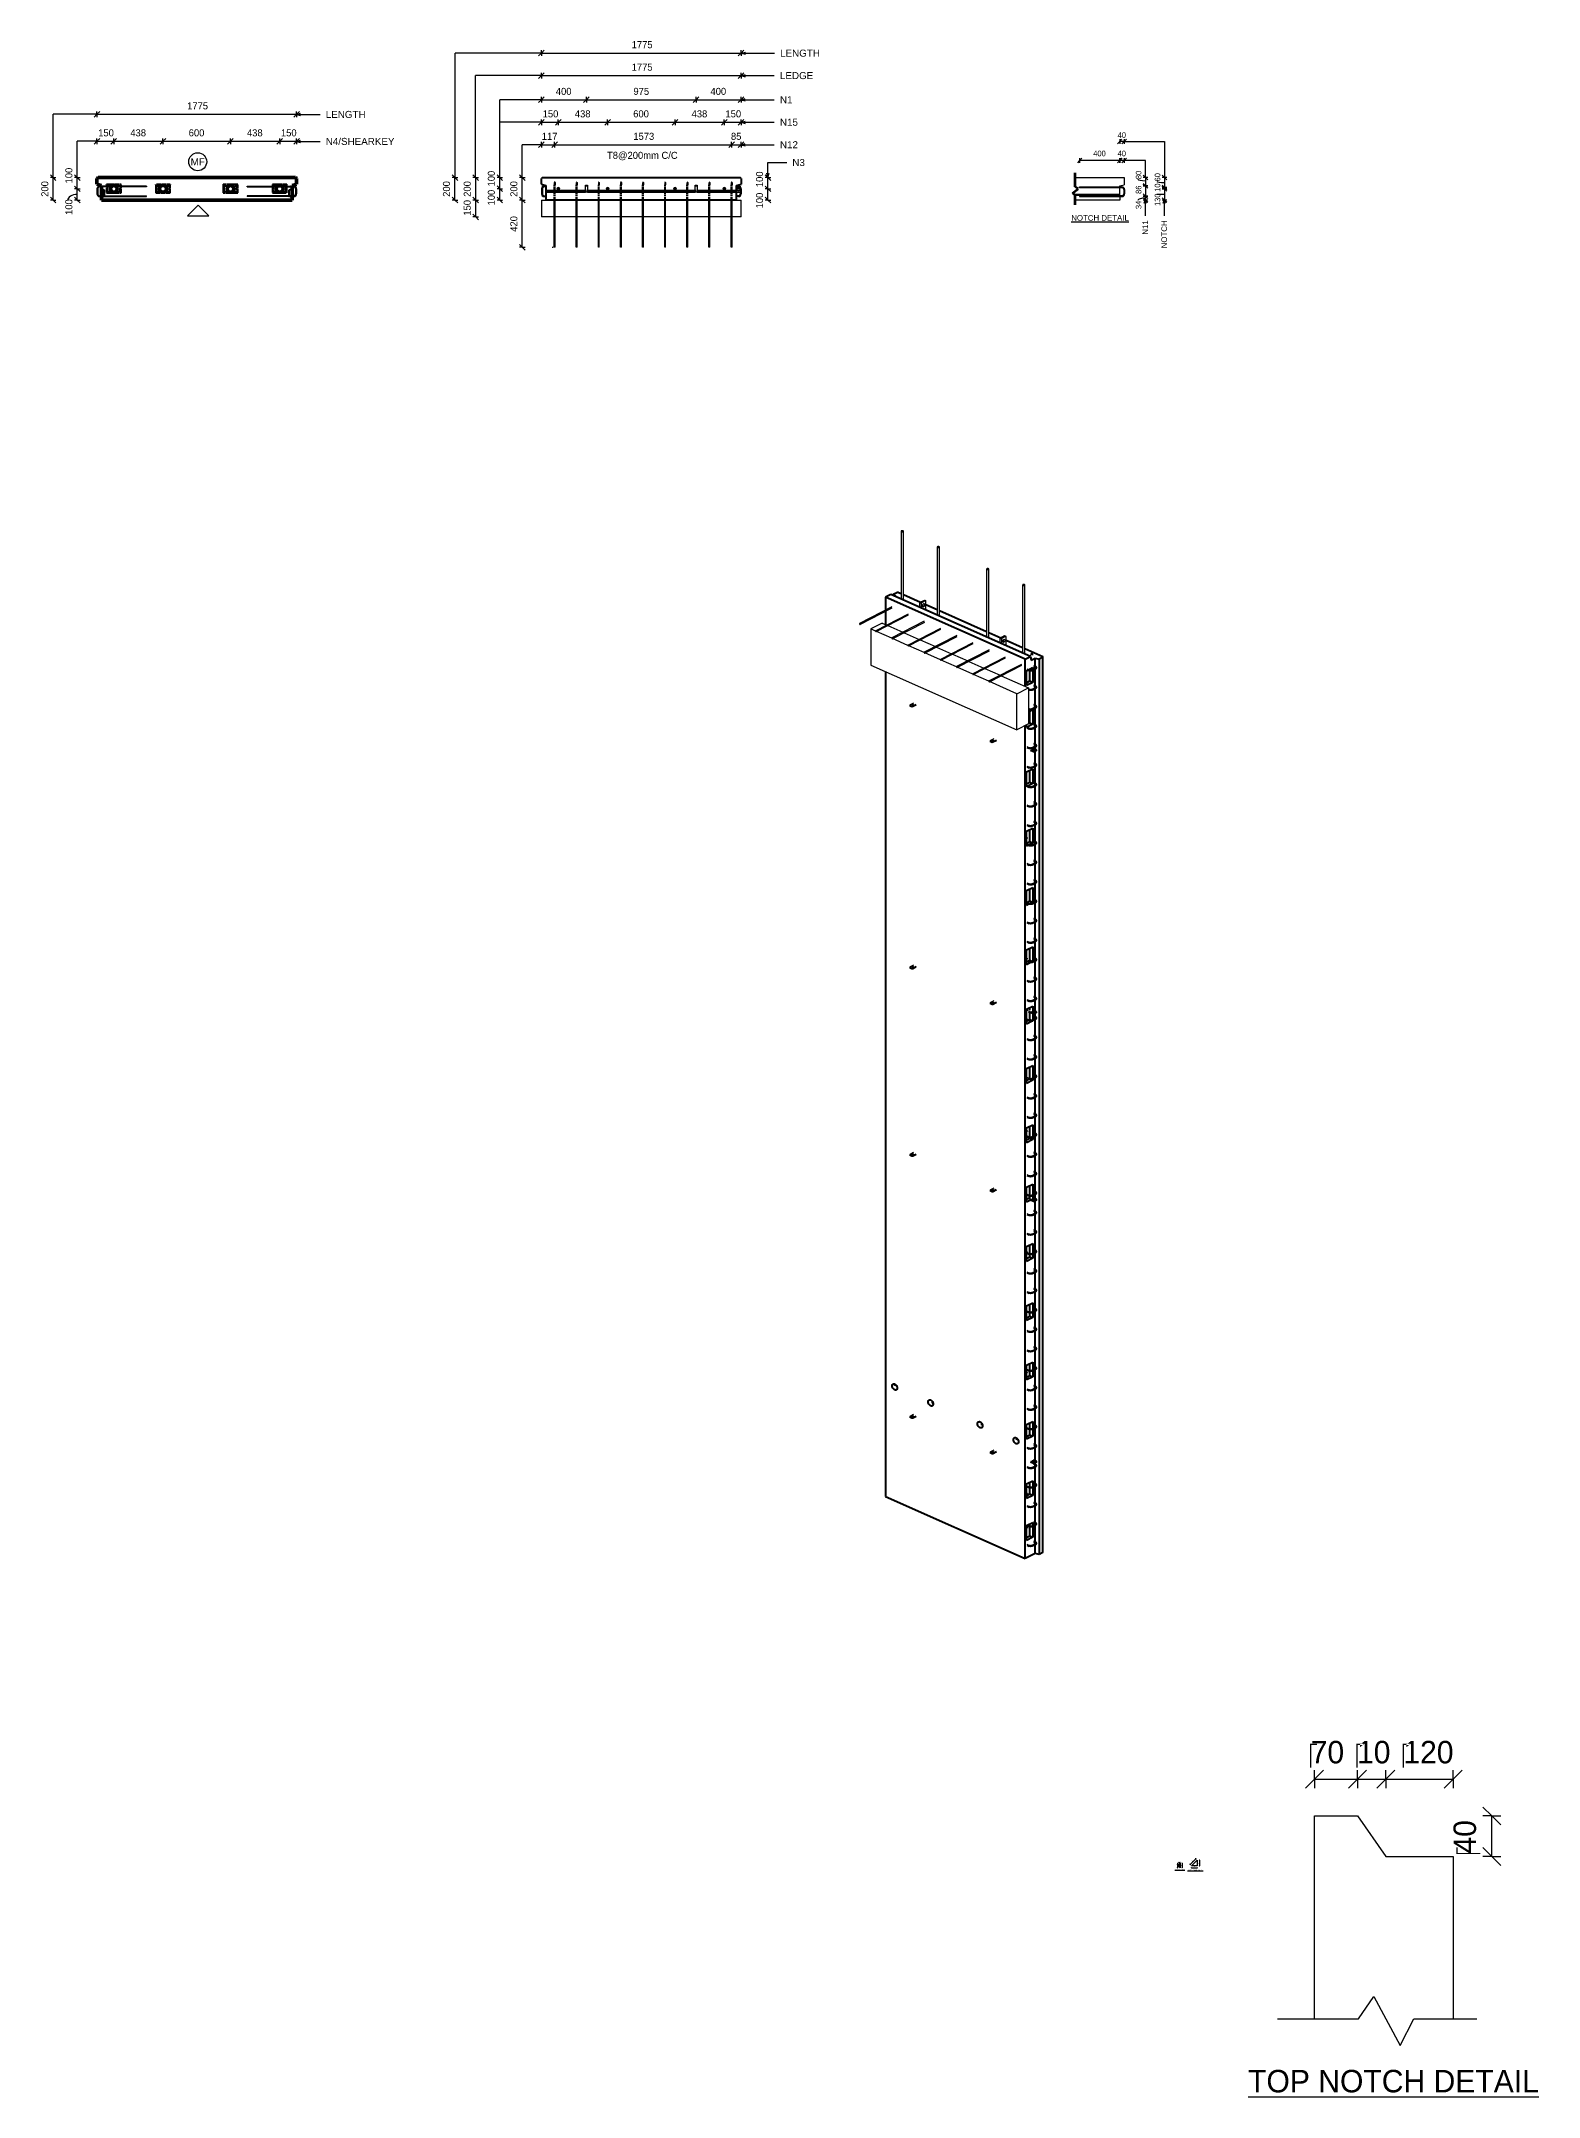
# Model space of a CAD drawing. Header units: millimetres. Extents: x -4792 to 8524, y 1067 to 19348.
import ezdxf

# ---------------------------------------------------------------- set-up
doc = ezdxf.new("R2010")
doc.units = ezdxf.units.MM
doc.linetypes.add('Dash', pattern=[6.36, 3.18, -3.18])
for name, color, linetype, lineweight in [('A-ANNO-DIMS', 211, 'Continuous', 9), ('A-ANNO-DIMS-2', 211, 'Continuous', 9), ('A-ANNO-DIMS-25', 211, 'Continuous', 9), ('A-ANNO-DIMS-3', 211, 'Continuous', 9), ('A-ANNO-DIMS-80', 211, 'Continuous', 9), ('A-DETL', 90, 'Continuous', 18), ('A-DETL-THIN', 151, 'Continuous', 18), ('A-GENM', 13, 'Continuous', 18), ('A-WALL', 113, 'Continuous', 25), ('A-WALL-HDLN', 110, 'Dash', 25), ('G-ANNO-TEXT', 231, 'Continuous', 9), ('S-BEAM', 12, 'Continuous', 18), ('S-BEAM-HDLN', 1, 'Dash', 18), ('S-RBAR', 171, 'Continuous', 18)]:
    doc.layers.add(name, color=color, linetype=linetype, lineweight=lineweight)
doc.styles.add('Arial', font='arial.ttf', dxfattribs={"height": 62.5})
doc.styles.add('Arial_1', font='arial.ttf', dxfattribs={"height": 50})
doc.styles.add('Arial_2', font='arial.ttf', dxfattribs={"height": 5})
doc.styles.add('Arial_3', font='arial.ttf', dxfattribs={"height": 7.5})
doc.styles.add('Nirmala UI Semilight', font='NirmalaS.ttf', dxfattribs={"height": 62.5})
doc.styles.add('Nirmala UI Semilight_1', font='NirmalaS.ttf', dxfattribs={"height": 50})
doc.styles.add('Nirmala UI Semilight_2', font='NirmalaS.ttf', dxfattribs={"height": 5})
doc.styles.add('Nirmala UI Semilight_3', font='NirmalaS.ttf', dxfattribs={"height": 7.5})
doc.styles.add('Nirmala UI Semilight_4', font='NirmalaS.ttf', dxfattribs={"height": 200})
doc.styles.add('Nirmala UI Semilight_5', font='NirmalaS.ttf', dxfattribs={"height": 200})
doc.dimstyles.new('Arrow_Filled_-_2_5_NI_UI', dxfattribs={"dimscale": 304.8, "dimtxt": 65.460247, "dimasz": 0.164042, "dimexe": 0.082021, "dimexo": 0.0625, "dimgap": 0.082021, "dimtad": 1, "dimdec": 0, "dimzin": 0, "dimdsep": 46, "dimtxsty": 'Nirmala UI Semilight', "dimblk1": 'OBLIQUE', "dimblk2": 'OBLIQUE', "dimsah": 1, "dimcen": 0.09, "dimazin": 0, "dimtfac": 1, "dimtdec": 4, "dimtix": 1, "dimtmove": 0, "dimatfit": 3, "dimfxl": 0.082021, "dimfxlon": 1, "dimtvp": 1, "dimtolj": 1, "dimtzin": 0, "dimarcsym": 2})
doc.dimstyles.new('Arrow_Filled_-_2_5_NI_UI_1', dxfattribs={"dimscale": 304.8, "dimtxt": 65.460247, "dimasz": 0.164042, "dimexe": 0.082021, "dimexo": 0.0625, "dimgap": 0.082021, "dimtad": 1, "dimdec": 0, "dimzin": 0, "dimdsep": 46, "dimtxsty": 'Nirmala UI Semilight', "dimblk1": 'OBLIQUE', "dimblk2": 'OBLIQUE', "dimsah": 1, "dimcen": 0.09, "dimazin": 0, "dimtfac": 1, "dimtdec": 4, "dimtix": 1, "dimtmove": 1, "dimatfit": 3, "dimfxl": 0.082021, "dimfxlon": 1, "dimtvp": 1, "dimtolj": 1, "dimtzin": 0, "dimarcsym": 2})
doc.dimstyles.new('Arrow_Filled_-_2_5_NI_UI_2', dxfattribs={"dimscale": 304.8, "dimtxt": 65.460247, "dimasz": 0.164042, "dimexe": 0.082021, "dimexo": 0.0625, "dimgap": 0.082021, "dimtad": 1, "dimdec": 0, "dimzin": 0, "dimdsep": 46, "dimtxsty": 'Nirmala UI Semilight', "dimblk1": 'OBLIQUE', "dimblk2": 'OBLIQUE', "dimsah": 1, "dimcen": 0.09, "dimazin": 0, "dimtfac": 1, "dimtdec": 4, "dimtix": 1, "dimtmove": 2, "dimatfit": 3, "dimfxl": 0.082021, "dimfxlon": 1, "dimtvp": 1, "dimtolj": 1, "dimtzin": 0, "dimarcsym": 2})
doc.dimstyles.new('Arrow_Filled_-_2_5_NI_UI_3', dxfattribs={"dimscale": 304.8, "dimtxt": 5.23682, "dimasz": 0.013123, "dimexe": 0.006562, "dimexo": 0.0625, "dimgap": 0.006562, "dimtad": 1, "dimdec": 0, "dimzin": 0, "dimdsep": 46, "dimtxsty": 'Nirmala UI Semilight_2', "dimblk1": 'OBLIQUE', "dimblk2": 'OBLIQUE', "dimsah": 1, "dimcen": 0.09, "dimazin": 0, "dimtfac": 1, "dimtdec": 4, "dimtix": 1, "dimtmove": 0, "dimatfit": 3, "dimfxl": 0.006562, "dimfxlon": 1, "dimtvp": 1, "dimtolj": 1, "dimtzin": 0, "dimarcsym": 2})
doc.dimstyles.new('Arrow_Filled_-_2_5_NI_UI_4', dxfattribs={"dimscale": 304.8, "dimtxt": 7.85523, "dimasz": 0.019685, "dimexe": 0.009843, "dimexo": 0.0625, "dimgap": 0.009843, "dimtad": 1, "dimdec": 0, "dimzin": 0, "dimdsep": 46, "dimtxsty": 'Nirmala UI Semilight_3', "dimblk1": 'OBLIQUE', "dimblk2": 'OBLIQUE', "dimsah": 1, "dimcen": 0.09, "dimazin": 0, "dimtfac": 1, "dimtdec": 4, "dimtix": 1, "dimtmove": 0, "dimatfit": 3, "dimfxl": 0.009843, "dimfxlon": 1, "dimtvp": 1, "dimtolj": 1, "dimtzin": 0, "dimarcsym": 2})
doc.dimstyles.new('Arrow_Filled_-_2_5_NI_UI_5', dxfattribs={"dimscale": 304.8, "dimtxt": 209.472789, "dimasz": 0.524934, "dimexe": 0.262467, "dimexo": 0.0625, "dimgap": 0.262467, "dimtad": 1, "dimdec": 0, "dimzin": 0, "dimdsep": 46, "dimtxsty": 'Nirmala UI Semilight_4', "dimblk1": 'OBLIQUE', "dimblk2": 'OBLIQUE', "dimsah": 1, "dimcen": 0.09, "dimazin": 0, "dimtfac": 1, "dimtdec": 4, "dimtix": 1, "dimtmove": 2, "dimatfit": 3, "dimfxl": 0.262467, "dimfxlon": 1, "dimtvp": 1, "dimtolj": 1, "dimtzin": 0, "dimarcsym": 2})
doc.dimstyles.new('Arrow_Filled_-_2_5_NI_UI_6', dxfattribs={"dimscale": 304.8, "dimtxt": 209.472789, "dimasz": 0.524934, "dimexe": 0.262467, "dimexo": 0.0625, "dimgap": 0.262467, "dimtad": 1, "dimdec": 0, "dimzin": 0, "dimdsep": 46, "dimtxsty": 'Nirmala UI Semilight_4', "dimblk1": 'OBLIQUE', "dimblk2": 'OBLIQUE', "dimsah": 1, "dimcen": 0.09, "dimazin": 0, "dimtfac": 1, "dimtdec": 4, "dimtix": 1, "dimtmove": 0, "dimatfit": 3, "dimfxl": 0.262467, "dimfxlon": 1, "dimtvp": 1, "dimtolj": 1, "dimtzin": 0, "dimarcsym": 2})

msp = doc.modelspace()

# ---------------------------------------------------------------- texts
at = {"layer": 'G-ANNO-TEXT', "color": 7, "attachment_point": 1}
for s, insert, char_height, width, style in [('LENGTH', (1777.7, 19272.8), 62.5, 428.903, 'Arial'), ('LEDGE', (1776.5, 19073.2), 62.5, 356.751, 'Arial'), ('N1', (1776.5, 18858.2), 62.5, 134.283, 'Arial'), ('LENGTH', (-2261.7, 18727.9), 62.5, 428.903, 'Arial'), ('N15', (1776.5, 18658.2), 62.5, 192.405, 'Arial'), ('N4/SHEARKEY', (-2261.7, 18487.9), 62.5, 737.552, 'Arial'), ('40', (4778.6, 18538), 50, 91.392, 'Nirmala UI Semilight_1'), ('MF', (-3462.9, 18306.3), 62.5, 150.316, 'Arial'), ('N12', (1776.5, 18458.2), 62.5, 192.405, 'Arial'), ('N3', (1886.7, 18300), 62.5, 134.283, 'Arial'), ('400', (4562, 18374.4), 50, 136.287, 'Nirmala UI Semilight_1'), ('40', (4778.6, 18374.4), 50, 91.392, 'Nirmala UI Semilight_1'), ('\\LNOTCH DETAIL', (4366.2, 17801.3), 50, 622.11, 'Arial_1'), ('\\LTYPICAL GROOVE DETAIL', (5287.9, 3090.7), 5, 106.785, 'Arial_2'), ('\\LTYPICAL CHAMFER DETAIL', (5401.4, 3087.5), 7.5, 166.911, 'Arial_3'), ('\\LTOP NOTCH DETAIL', (5938.4, 1307.2), 200, 2975.864, 'Nirmala UI Semilight_5')]:
    msp.add_mtext(s, dxfattribs=dict(at, insert=insert, char_height=char_height, width=width, style=style))
at = {"layer": 'G-ANNO-TEXT', "color": 7, "char_height": 50, "attachment_point": 1, "rotation": 90}
for s, insert, width, style in [('80', (4940.2, 18120.9), 89.789, 'Nirmala UI Semilight_1'), ('60', (5108.5, 18100.5), 89.789, 'Nirmala UI Semilight_1'), ('86', (4940.2, 17989.8), 89.789, 'Nirmala UI Semilight_1'), ('34', (4940.2, 17854.6), 91.392, 'Nirmala UI Semilight_1'), ('10', (5108.5, 18008.1), 76.962, 'Nirmala UI Semilight_1'), ('130', (5108.5, 17881.7), 121.856, 'Nirmala UI Semilight_1'), ('N11', (4999.4, 17627.6), 153.924, 'Arial_1'), ('NOTCH', (5167.8, 17506), 301.435, 'Arial_1')]:
    msp.add_mtext(s, dxfattribs=dict(at, insert=insert, width=width, style=style))

# ---------------------------------------------------------------- blocks, each defined once
blk = doc.blocks.new('RR spread anchor face based - RR-SA-4_0-320-1726835-Elevation Top1')
at = {"layer": 'A-GENM'}
for p, q in [((-2533, 18045), (-2561, 18045)), ((-2561, 18005), (-2529, 18005)), ((-2547, 18034), (-2543, 18034)), ((-2543, 18016), (-2547, 18016)), ((-2521, 18043), (-2523, 18044)), ((-2521, 18036), (-2521, 18043))]:
    blk.add_line(p, q, dxfattribs=at)
for centre, start, end in [((-2547, 18025), 90, 270), ((-2543, 18025), 270, 90)]:
    blk.add_arc(centre, 9, start, end, dxfattribs=at)
blk = doc.blocks.new('RR spread anchor face based - RR-SA-7_5-260-1726841-Elevation Top1')
at = {"layer": 'A-GENM'}
for p, q in [((-3904, 18063), (-3904, 18066)), ((-3904, 18066), (-3888, 18066)), ((-3904, 18008), (-3904, 18063)), ((-3904, 18063), (-3888, 18063)), ((-3904, 18006), (-3904, 18008)), ((-3904, 18008), (-3888, 18008)), ((-3888, 18006), (-3904, 18006)), ((-3888, 18066), (-3888, 18063)), ((-3888, 18063), (-3888, 18008)), ((-3888, 18008), (-3888, 18006))]:
    blk.add_line(p, q, dxfattribs=at)
blk = doc.blocks.new('Rebar Bar - Part 2980172403-431004-3D Ortho')
at = {"layer": 'S-RBAR'}
blk.add_line((9966, 7041), (9966, 7058), dxfattribs=at)
blk = doc.blocks.new('Rebar Bar - Part 2980172403-V1-3D Ortho')
at = {"layer": 'S-RBAR'}
for p, q in [((9524, 7258), (9524, 7235)), ((9534, 7226), (9534, 7240))]:
    blk.add_line(p, q, dxfattribs=at)
blk = doc.blocks.new('Rebar Bar - Part 2031897438-431004-3D Ortho')
at = {"layer": 'S-RBAR'}
for p, q in [((9188, 7398), (9212, 7387)), ((9204, 7400), (9192, 7405))]:
    blk.add_line(p, q, dxfattribs=at)
blk = doc.blocks.new('Rebar Bar - Part 776176355-431004-3D Ortho')
at = {"layer": 'S-RBAR'}
blk.add_polyline3d([(10378, 12262, 0), (10377, 12262, 0), (10376, 12261, 0), (10375, 12261, 0), (10374, 12260, 0)], dxfattribs=at)
blk = doc.blocks.new('Rebar Bar - Part 2031897438-V2-3D Ortho')
at = {"layer": 'S-RBAR'}
for p, q in [((10267, 6919), (10291, 6908)), ((10283, 6921), (10271, 6926))]:
    blk.add_line(p, q, dxfattribs=at)
blk = doc.blocks.new('RR spread anchor face based - RR-SA-2_5-150-1726819-3D Ortho')
at = {"layer": 'A-GENM'}
for p, q in [((9332, 13445), (9330, 13443)), ((9330, 13443), (9348, 13435)), ((9330, 13443), (9330, 13434)), ((9348, 13426), (9330, 13434)), ((9362, 13461), (9332, 13445)), ((9345, 13446), (9349, 13448)), ((9348, 13435), (9354, 13436)), ((9348, 13435), (9348, 13426)), ((9354, 13427), (9348, 13426)), ((9354, 13436), (9384, 13451)), ((9384, 13442), (9354, 13427)), ((9354, 13436), (9354, 13427)), ((9359, 13444), (9355, 13442))]:
    blk.add_line(p, q, dxfattribs=at)
for points in [[(9343, 13445, 0), (9344, 13446, 0), (9345, 13446, 0)], [(9355, 13442, 0), (9353, 13441, 0), (9352, 13441, 0), (9350, 13441, 0), (9348, 13441, 0), (9346, 13441, 0), (9345, 13442, 0), (9344, 13442, 0), (9343, 13443, 0), (9343, 13444, 0)], [(9349, 13448, 0), (9350, 13449, 0), (9352, 13449, 0), (9354, 13449, 0), (9355, 13449, 0), (9357, 13449, 0), (9359, 13449, 0), (9360, 13448, 0), (9361, 13447, 0), (9361, 13446, 0), (9361, 13445, 0), (9360, 13445, 0), (9359, 13444, 0)]]:
    blk.add_polyline3d(points, dxfattribs=at)
blk = doc.blocks.new('RR spread anchor face based - RR-SA-2_5-150-V3-3D Ortho')
at = {"layer": 'A-GENM'}
for p, q in [((10045, 13129), (10043, 13126)), ((10043, 13126), (10062, 13118)), ((10043, 13126), (10043, 13117)), ((10062, 13109), (10043, 13117)), ((10076, 13144), (10045, 13129)), ((10058, 13130), (10062, 13132)), ((10062, 13118), (10067, 13119)), ((10062, 13118), (10062, 13109)), ((10067, 13110), (10062, 13109)), ((10067, 13119), (10098, 13135)), ((10098, 13126), (10067, 13110)), ((10067, 13119), (10067, 13110)), ((10072, 13127), (10068, 13125))]:
    blk.add_line(p, q, dxfattribs=at)
for points in [[(10056, 13128, 0), (10057, 13129, 0), (10058, 13130, 0)], [(10068, 13125, 0), (10067, 13125, 0), (10065, 13124, 0), (10063, 13124, 0), (10061, 13124, 0), (10060, 13125, 0), (10058, 13125, 0), (10057, 13126, 0), (10056, 13126, 0), (10056, 13127, 0)], [(10062, 13132, 0), (10063, 13132, 0), (10065, 13133, 0), (10067, 13133, 0), (10069, 13133, 0), (10070, 13132, 0), (10072, 13132, 0), (10073, 13131, 0), (10074, 13131, 0), (10074, 13130, 0), (10074, 13129, 0), (10073, 13128, 0), (10072, 13127, 0)]]:
    blk.add_polyline3d(points, dxfattribs=at)
blk = doc.blocks.new('RR spread anchor face based - RR-SA-2_5-150-V4-3D Ortho')
at = {"layer": 'A-GENM'}
for p, q in [((10076, 9148), (10045, 9132)), ((10045, 9132), (10043, 9130)), ((10043, 9130), (10062, 9122)), ((10043, 9130), (10043, 9121)), ((10062, 9113), (10043, 9121)), ((10058, 9133), (10062, 9135)), ((10062, 9122), (10067, 9123)), ((10062, 9122), (10062, 9113)), ((10067, 9114), (10062, 9113)), ((10067, 9123), (10097, 9138)), ((10098, 9129), (10067, 9114)), ((10067, 9123), (10067, 9114)), ((10072, 9131), (10068, 9129))]:
    blk.add_line(p, q, dxfattribs=at)
for points in [[(10056, 9132, 0), (10057, 9133, 0), (10058, 9133, 0)], [(10068, 9129, 0), (10067, 9128, 0), (10065, 9128, 0), (10063, 9128, 0), (10061, 9128, 0), (10060, 9128, 0), (10058, 9129, 0), (10057, 9129, 0), (10056, 9130, 0), (10056, 9131, 0)], [(10062, 9135, 0), (10063, 9136, 0), (10065, 9136, 0), (10067, 9137, 0), (10069, 9136, 0), (10070, 9136, 0), (10072, 9136, 0), (10073, 9135, 0), (10074, 9134, 0), (10074, 9133, 0), (10074, 9132, 0), (10073, 9132, 0), (10072, 9131, 0)]]:
    blk.add_polyline3d(points, dxfattribs=at)
blk = doc.blocks.new('Rebar Bar - Part 3166313199-431004-3D Ortho')
at = {"layer": 'S-RBAR'}
for p, q in [((10428, 13787), (10446, 13779)), ((10449, 13787), (10432, 13794))]:
    blk.add_line(p, q, dxfattribs=at)
blk = doc.blocks.new('Rebar Bar - Part 2227165887-431004-3D Ortho')
at = {"layer": 'S-RBAR'}
for points in [[(10446, 13773, 0), (10447, 13773, 0), (10447, 13774, 0), (10447, 13774, 0), (10448, 13774, 0), (10448, 13774, 0), (10448, 13774, 0), (10449, 13775, 0), (10449, 13775, 0), (10449, 13775, 0), (10449, 13775, 0), (10449, 13775, 0), (10449, 13775, 0), (10449, 13776, 0), (10449, 13776, 0), (10449, 13776, 0), (10449, 13776, 0), (10449, 13776, 0), (10449, 13776, 0), (10449, 13776, 0), (10449, 13776, 0), (10449, 13776, 0), (10449, 13776, 0), (10449, 13776, 0), (10449, 13776, 0), (10449, 13776, 0), (10449, 13777, 0), (10449, 13777, 0), (10449, 13777, 0), (10449, 13777, 0), (10449, 13777, 0), (10448, 13778, 0), (10448, 13778, 0), (10448, 13778, 0), (10448, 13778, 0), (10447, 13778, 0), (10447, 13779, 0), (10447, 13779, 0), (10446, 13779, 0), (10446, 13779, 0), (10446, 13779, 0)], [(10450, 13766, 0), (10451, 13766, 0), (10451, 13767, 0), (10452, 13767, 0), (10452, 13767, 0), (10453, 13768, 0), (10454, 13768, 0), (10454, 13769, 0), (10455, 13769, 0), (10455, 13770, 0), (10455, 13770, 0), (10456, 13771, 0), (10456, 13771, 0), (10457, 13772, 0), (10457, 13773, 0), (10457, 13773, 0), (10457, 13774, 0), (10457, 13775, 0), (10457, 13775, 0), (10457, 13776, 0), (10457, 13777, 0), (10457, 13778, 0), (10457, 13778, 0), (10457, 13779, 0), (10457, 13780, 0), (10456, 13780, 0), (10456, 13781, 0), (10456, 13781, 0), (10455, 13782, 0), (10455, 13783, 0), (10454, 13783, 0), (10454, 13783, 0), (10453, 13784, 0), (10453, 13784, 0), (10452, 13785, 0), (10452, 13785, 0), (10451, 13786, 0), (10450, 13786, 0), (10450, 13786, 0), (10449, 13787, 0), (10449, 13787, 0)]]:
    blk.add_polyline3d(points, dxfattribs=at)
blk = doc.blocks.new('Rebar Bar - Part 981547073-431004-3D Ortho')
at = {"layer": 'S-RBAR'}
for p, q in [((10446, 13773), (10415, 13757)), ((10419, 13750), (10450, 13766))]:
    blk.add_line(p, q, dxfattribs=at)
blk = doc.blocks.new('Rebar Bar - Part 2227165887-V5-3D Ortho')
at = {"layer": 'S-RBAR'}
for points in [[(10419, 13750, 0), (10418, 13750, 0), (10417, 13749, 0), (10417, 13749, 0), (10416, 13749, 0), (10415, 13748, 0), (10414, 13748, 0), (10414, 13748, 0), (10413, 13748, 0), (10412, 13748, 0), (10411, 13747, 0), (10410, 13747, 0), (10409, 13747, 0), (10409, 13747, 0), (10408, 13747, 0), (10407, 13747, 0), (10406, 13747, 0), (10405, 13747, 0), (10404, 13747, 0), (10403, 13746, 0), (10403, 13746, 0), (10402, 13746, 0), (10401, 13746, 0), (10400, 13747, 0), (10399, 13747, 0), (10398, 13747, 0), (10397, 13747, 0), (10397, 13747, 0), (10396, 13747, 0), (10395, 13747, 0), (10394, 13747, 0), (10393, 13747, 0), (10392, 13748, 0), (10392, 13748, 0), (10391, 13748, 0), (10390, 13748, 0), (10389, 13748, 0), (10389, 13749, 0), (10388, 13749, 0), (10387, 13749, 0), (10387, 13749, 0)], [(10415, 13757, 0), (10415, 13757, 0), (10414, 13757, 0), (10414, 13756, 0), (10413, 13756, 0), (10412, 13756, 0), (10412, 13756, 0), (10411, 13756, 0), (10411, 13756, 0), (10410, 13755, 0), (10409, 13755, 0), (10409, 13755, 0), (10408, 13755, 0), (10407, 13755, 0), (10407, 13755, 0), (10406, 13755, 0), (10405, 13755, 0), (10405, 13755, 0), (10404, 13755, 0), (10403, 13754, 0), (10403, 13754, 0), (10402, 13754, 0), (10401, 13754, 0), (10400, 13755, 0), (10400, 13755, 0), (10399, 13755, 0), (10398, 13755, 0), (10398, 13755, 0), (10397, 13755, 0), (10396, 13755, 0), (10395, 13755, 0), (10395, 13755, 0), (10394, 13755, 0), (10394, 13756, 0), (10393, 13756, 0), (10392, 13756, 0), (10392, 13756, 0), (10391, 13756, 0), (10391, 13756, 0), (10390, 13757, 0), (10390, 13757, 0)]]:
    blk.add_polyline3d(points, dxfattribs=at)
blk = doc.blocks.new('Rebar Bar - Part 3131074535-431004-3D Ortho')
at = {"layer": 'S-RBAR'}
for p, q in [((10370, 13757), (10387, 13749)), ((10390, 13757), (10373, 13764))]:
    blk.add_line(p, q, dxfattribs=at)
blk = doc.blocks.new('Rebar Bar - Part 3131074535-V6-3D Ortho')
at = {"layer": 'S-RBAR'}
for p, q in [((10390, 13584), (10383, 13587)), ((10383, 13578), (10387, 13576))]:
    blk.add_line(p, q, dxfattribs=at)
blk = doc.blocks.new('Rebar Bar - Part 3131074535-V7-3D Ortho')
at = {"layer": 'S-RBAR'}
for p, q in [((10390, 12719), (10367, 12729)), ((10370, 12719), (10387, 12711))]:
    blk.add_line(p, q, dxfattribs=at)
blk = doc.blocks.new('Rebar Bar - Part 3131074535-V8-3D Ortho')
at = {"layer": 'S-RBAR'}
for p, q in [((10390, 12199), (10367, 12210)), ((10367, 12201), (10387, 12192))]:
    blk.add_line(p, q, dxfattribs=at)
blk = doc.blocks.new('Rebar Bar - Part 3131074535-V9-3D Ortho')
at = {"layer": 'S-RBAR'}
for p, q in [((10390, 11680), (10367, 11691)), ((10367, 11682), (10387, 11673))]:
    blk.add_line(p, q, dxfattribs=at)
blk = doc.blocks.new('Rebar Bar - Part 3131074535-V10-3D Ortho')
at = {"layer": 'S-RBAR'}
for p, q in [((10370, 9258), (10387, 9251)), ((10390, 9258), (10373, 9266))]:
    blk.add_line(p, q, dxfattribs=at)
blk = doc.blocks.new('Rebar Bar - Part 3166313199-V11-3D Ortho')
at = {"layer": 'S-RBAR'}
for p, q in [((10428, 8423), (10446, 8416)), ((10449, 8423), (10432, 8431))]:
    blk.add_line(p, q, dxfattribs=at)
blk = doc.blocks.new('Rebar Bar - Part 3131074535-V12-3D Ortho')
at = {"layer": 'S-RBAR'}
for p, q in [((10370, 7701), (10387, 7694)), ((10390, 7701), (10373, 7708))]:
    blk.add_line(p, q, dxfattribs=at)
blk = doc.blocks.new('Rebar Bar - Part 3166313199-V13-3D Ortho')
at = {"layer": 'S-RBAR'}
for p, q in [((10428, 6693), (10446, 6685)), ((10449, 6693), (10435, 6699))]:
    blk.add_line(p, q, dxfattribs=at)
blk = doc.blocks.new('Rebar Bar - Part 3131074535-V14-3D Ortho')
at = {"layer": 'S-RBAR'}
for p, q in [((10367, 6145), (10387, 6136)), ((10390, 6144), (10373, 6151))]:
    blk.add_line(p, q, dxfattribs=at)
blk = doc.blocks.new('Rebar Bar - Part 3145980499-431004-3D Ortho')
at = {"layer": 'S-RBAR'}
for p, q in [((9572, 14848), (9572, 14245)), ((9592, 14235), (9592, 14848))]:
    blk.add_line(p, q, dxfattribs=at)
for points in [[(9575, 14852, 0), (9573, 14851, 0), (9573, 14850, 0), (9572, 14848, 0), (9573, 14847, 0), (9574, 14846, 0), (9575, 14845, 0), (9578, 14844, 0), (9580, 14844, 0), (9583, 14844, 0), (9585, 14844, 0), (9588, 14844, 0), (9590, 14845, 0)], [(9590, 14845, 0), (9591, 14846, 0), (9592, 14847, 0), (9592, 14849, 0), (9592, 14850, 0), (9591, 14851, 0), (9589, 14852, 0), (9587, 14853, 0), (9585, 14853, 0), (9582, 14853, 0), (9579, 14853, 0), (9577, 14852, 0), (9575, 14852, 0)]]:
    blk.add_polyline3d(points, dxfattribs=at)
blk = doc.blocks.new('Rebar Bar - Part 3145980499-V15-3D Ortho')
at = {"layer": 'S-RBAR'}
for p, q in [((10011, 14654), (10011, 14049)), ((10031, 14041), (10031, 14654))]:
    blk.add_line(p, q, dxfattribs=at)
for points in [[(10014, 14657, 0), (10012, 14656, 0), (10012, 14655, 0), (10011, 14653, 0), (10012, 14652, 0), (10013, 14651, 0), (10014, 14650, 0), (10017, 14649, 0), (10019, 14649, 0), (10022, 14649, 0), (10024, 14649, 0), (10027, 14650, 0), (10029, 14650, 0)], [(10029, 14650, 0), (10030, 14651, 0), (10031, 14653, 0), (10031, 14654, 0), (10031, 14655, 0), (10030, 14656, 0), (10028, 14657, 0), (10026, 14658, 0), (10023, 14658, 0), (10021, 14658, 0), (10018, 14658, 0), (10016, 14658, 0), (10014, 14657, 0)]]:
    blk.add_polyline3d(points, dxfattribs=at)
blk = doc.blocks.new('RR spread anchor face based - RR-SA-4_0-320-1726835-3D Ortho')
at = {"layer": 'A-GENM'}
for p, q in [((10401, 13046), (10427, 13035)), ((10427, 13024), (10401, 13036)), ((10422, 13044), (10419, 13046)), ((10427, 13035), (10432, 13034)), ((10427, 13024), (10427, 13035)), ((10432, 13024), (10427, 13024)), ((10454, 13049), (10429, 13060)), ((10431, 13052), (10434, 13051)), ((10432, 13034), (10456, 13046)), ((10456, 13036), (10432, 13024)), ((10432, 13034), (10432, 13024)), ((10456, 13046), (10454, 13049)), ((10456, 13046), (10456, 13036))]:
    blk.add_line(p, q, dxfattribs=at)
for points in [[(10416, 13050, 0), (10417, 13051, 0), (10418, 13052, 0), (10420, 13052, 0), (10422, 13053, 0), (10425, 13053, 0), (10427, 13053, 0), (10429, 13053, 0), (10431, 13052, 0)], [(10419, 13046, 0), (10417, 13046, 0), (10416, 13048, 0), (10416, 13049, 0)], [(10434, 13051, 0), (10436, 13050, 0), (10437, 13049, 0), (10437, 13048, 0), (10437, 13046, 0), (10436, 13045, 0), (10435, 13045, 0), (10433, 13044, 0), (10431, 13043, 0), (10428, 13043, 0), (10426, 13043, 0), (10424, 13044, 0), (10422, 13044, 0)]]:
    blk.add_polyline3d(points, dxfattribs=at)
blk = doc.blocks.new('RR spread anchor face based - RR-SA-4_0-320-V16-3D Ortho')
at = {"layer": 'A-GENM'}
for p, q in [((10383, 10724), (10427, 10705)), ((10427, 10694), (10383, 10714)), ((10422, 10714), (10419, 10716)), ((10427, 10705), (10432, 10704)), ((10427, 10694), (10427, 10705)), ((10432, 10693), (10427, 10694)), ((10454, 10719), (10429, 10730)), ((10431, 10722), (10434, 10720)), ((10432, 10704), (10456, 10716)), ((10456, 10706), (10432, 10693)), ((10432, 10704), (10432, 10693)), ((10456, 10716), (10454, 10719)), ((10456, 10716), (10456, 10706))]:
    blk.add_line(p, q, dxfattribs=at)
for points in [[(10416, 10720, 0), (10417, 10721, 0), (10418, 10722, 0), (10420, 10722, 0), (10422, 10723, 0), (10425, 10723, 0), (10427, 10723, 0), (10429, 10722, 0), (10431, 10722, 0)], [(10419, 10716, 0), (10417, 10716, 0), (10416, 10717, 0), (10416, 10719, 0)], [(10434, 10720, 0), (10436, 10720, 0), (10437, 10719, 0), (10437, 10718, 0), (10437, 10716, 0), (10436, 10715, 0), (10435, 10714, 0), (10433, 10714, 0), (10431, 10713, 0), (10428, 10713, 0), (10426, 10713, 0), (10424, 10714, 0), (10422, 10714, 0)]]:
    blk.add_polyline3d(points, dxfattribs=at)
blk = doc.blocks.new('RR spread anchor face based - RR-SA-4_0-320-V17-3D Ortho')
at = {"layer": 'A-GENM'}
for p, q in [((10386, 9057), (10427, 9039)), ((10427, 9028), (10401, 9039)), ((10422, 9048), (10419, 9049)), ((10427, 9039), (10432, 9038)), ((10427, 9028), (10427, 9039)), ((10432, 9027), (10427, 9028)), ((10454, 9052), (10429, 9064)), ((10431, 9056), (10434, 9054)), ((10432, 9038), (10456, 9050)), ((10456, 9039), (10432, 9027)), ((10432, 9038), (10432, 9027)), ((10456, 9050), (10454, 9052)), ((10456, 9050), (10456, 9039))]:
    blk.add_line(p, q, dxfattribs=at)
for points in [[(10416, 9053, 0), (10417, 9054, 0), (10418, 9055, 0), (10420, 9056, 0), (10422, 9057, 0), (10425, 9057, 0), (10427, 9057, 0), (10429, 9056, 0), (10431, 9056, 0)], [(10419, 9049, 0), (10417, 9050, 0), (10416, 9051, 0), (10416, 9052, 0)], [(10434, 9054, 0), (10436, 9053, 0), (10437, 9052, 0), (10437, 9051, 0), (10437, 9050, 0), (10436, 9049, 0), (10435, 9048, 0), (10433, 9047, 0), (10431, 9047, 0), (10428, 9047, 0), (10426, 9047, 0), (10424, 9047, 0), (10422, 9048, 0)]]:
    blk.add_polyline3d(points, dxfattribs=at)
blk = doc.blocks.new('Rebar Bar - Part 4227397849-431004-3D Ortho')
at = {"layer": 'S-RBAR'}
for p, q in [((10405, 13898), (10405, 13887)), ((10421, 13887), (10421, 13898))]:
    blk.add_line(p, q, dxfattribs=at)
for points in [[(10407, 13901, 0), (10406, 13900, 0), (10405, 13899, 0), (10405, 13898, 0), (10406, 13897, 0), (10406, 13896, 0), (10408, 13895, 0), (10409, 13895, 0), (10411, 13894, 0), (10413, 13894, 0), (10416, 13894, 0), (10417, 13895, 0), (10419, 13895, 0)], [(10419, 13895, 0), (10420, 13896, 0), (10421, 13897, 0), (10421, 13898, 0), (10421, 13899, 0), (10420, 13900, 0), (10419, 13901, 0), (10417, 13901, 0), (10415, 13902, 0), (10413, 13902, 0), (10411, 13902, 0), (10409, 13901, 0), (10407, 13901, 0)]]:
    blk.add_polyline3d(points, dxfattribs=at)
blk = doc.blocks.new('Rebar Bar - Part 3574095713-431004-3D Ortho')
at = {"layer": 'S-RBAR'}
for p, q in [((9170, 14317), (8882, 14169)), ((8885, 14162), (9173, 14310))]:
    blk.add_line(p, q, dxfattribs=at)
for points in [[(8886, 14165, 0), (8886, 14166, 0), (8886, 14167, 0), (8886, 14167, 0), (8885, 14168, 0), (8884, 14169, 0), (8884, 14169, 0), (8883, 14170, 0), (8882, 14170, 0), (8881, 14169, 0), (8881, 14169, 0), (8881, 14168, 0), (8881, 14167, 0)], [(8881, 14167, 0), (8881, 14166, 0), (8881, 14165, 0), (8881, 14164, 0), (8882, 14163, 0), (8883, 14163, 0), (8884, 14162, 0), (8884, 14162, 0), (8885, 14162, 0), (8886, 14162, 0), (8886, 14163, 0), (8886, 14164, 0), (8886, 14165, 0)]]:
    blk.add_polyline3d(points, dxfattribs=at)
blk = doc.blocks.new('Rebar Bar - Part 259210708-431004-3D Ortho')
at = {"layer": 'S-RBAR'}
for p, q in [((10331, 14512), (10331, 13907)), ((10351, 13899), (10351, 14512))]:
    blk.add_line(p, q, dxfattribs=at)
for points in [[(10334, 14515, 0), (10332, 14514, 0), (10332, 14513, 0), (10331, 14511, 0), (10332, 14510, 0), (10333, 14509, 0), (10334, 14508, 0), (10337, 14507, 0), (10339, 14507, 0), (10342, 14507, 0), (10344, 14507, 0), (10347, 14508, 0), (10349, 14508, 0)], [(10349, 14508, 0), (10350, 14509, 0), (10351, 14510, 0), (10351, 14512, 0), (10351, 14513, 0), (10350, 14514, 0), (10348, 14515, 0), (10346, 14516, 0), (10344, 14516, 0), (10341, 14516, 0), (10338, 14516, 0), (10336, 14516, 0), (10334, 14515, 0)]]:
    blk.add_polyline3d(points, dxfattribs=at)
blk = doc.blocks.new('RR spread anchor face based - RR-SA-7_5-260-1726841-3D Ortho')
at = {"layer": 'A-GENM'}
for p, q in [((9419, 14353), (9421, 14359)), ((9419, 14312), (9419, 14353)), ((9431, 14348), (9419, 14353)), ((9421, 14359), (9458, 14378)), ((9421, 14359), (9432, 14353)), ((9432, 14353), (9431, 14348)), ((9431, 14348), (9431, 14307)), ((9470, 14373), (9432, 14353)), ((9442, 14326), (9442, 14329)), ((9448, 14340), (9448, 14343)), ((9458, 14378), (9470, 14373)), ((9460, 14338), (9460, 14335)), ((9472, 14369), (9470, 14373)), ((9472, 14293), (9472, 14369))]:
    blk.add_line(p, q, dxfattribs=at)
for points in [[(9442, 14329, 0), (9442, 14332, 0), (9443, 14335, 0), (9445, 14338, 0), (9447, 14341, 0), (9449, 14343, 0), (9451, 14345, 0), (9453, 14346, 0), (9455, 14346, 0), (9457, 14345, 0), (9459, 14343, 0), (9460, 14341, 0), (9460, 14338, 0)], [(9442, 14326, 0), (9444, 14328, 0), (9446, 14330, 0), (9447, 14333, 0), (9448, 14337, 0), (9448, 14340, 0)], [(9460, 14335, 0), (9460, 14331, 0), (9459, 14328, 0), (9457, 14325, 0), (9455, 14322, 0), (9453, 14320, 0), (9451, 14319, 0), (9449, 14318, 0), (9447, 14318, 0), (9445, 14319, 0), (9443, 14320, 0), (9442, 14323, 0), (9442, 14326, 0)]]:
    blk.add_polyline3d(points, dxfattribs=at)
blk = doc.blocks.new('Rebar Bar - Part 3716433368-431004-3D Ortho')
at = {"layer": 'S-RBAR'}
blk.add_line((10383, 13346), (10397, 13353), dxfattribs=at)
blk = doc.blocks.new('DIMBLOCK1-Elevation Top')
at = {"layer": 'A-ANNO-DIMS-25'}
for p, q in [((-4296, 18698), (-4321, 18673)), ((-4296, 18698), (-4271, 18723)), ((-4296, 18698), (-4296, 18723)), ((-4296, 18698), (-2521, 18698)), ((-4296, 18698), (-4296, 18673)), ((-2521, 18698), (-2546, 18673)), ((-2521, 18698), (-2496, 18723)), ((-2521, 18698), (-2521, 18723)), ((-2521, 18698), (-2521, 18673))]:
    blk.add_line(p, q, dxfattribs=at)
at = {"layer": 'A-ANNO-DIMS-25', "color": 0, "insert": (-3494, 18804), "char_height": 62.5, "width": 205.66, "attachment_point": 1, "line_spacing_factor": 1.142579, "style": 'Nirmala UI Semilight'}
blk.add_mtext('1775', dxfattribs=at)
blk = doc.blocks.new('_Oblique')
at = {"color": 0, "linetype": 'ByBlock', "lineweight": -2}
blk.add_line((-0.5, -0.5), (0.5, 0.5), dxfattribs=at)
blk = doc.blocks.new('DIMBLOCK2-Elevation Top')
at = {"layer": 'A-ANNO-DIMS-25'}
for p, q in [((-4296, 18458), (-4271, 18483)), ((-4296, 18458), (-4296, 18483)), ((-4146, 18458), (-4121, 18483)), ((-4146, 18458), (-4146, 18483)), ((-4296, 18458), (-4321, 18433)), ((-4296, 18458), (-4146, 18458)), ((-4296, 18458), (-4296, 18433)), ((-4146, 18458), (-4171, 18433)), ((-4146, 18458), (-4146, 18433))]:
    blk.add_line(p, q, dxfattribs=at)
at = {"layer": 'A-ANNO-DIMS-25', "color": 0, "insert": (-4285, 18564), "char_height": 62.5, "width": 154.25, "attachment_point": 1, "line_spacing_factor": 1.142579, "style": 'Nirmala UI Semilight'}
blk.add_mtext('150', dxfattribs=at)
blk = doc.blocks.new('DIMBLOCK3-Elevation Top')
at = {"layer": 'A-ANNO-DIMS-25'}
for p, q in [((-4146, 18458), (-4121, 18483)), ((-4146, 18458), (-4146, 18483)), ((-3709, 18458), (-3684, 18483)), ((-3709, 18458), (-3709, 18483)), ((-4146, 18458), (-4171, 18433)), ((-4146, 18458), (-3709, 18458)), ((-4146, 18458), (-4146, 18433)), ((-3709, 18458), (-3734, 18433)), ((-3709, 18458), (-3709, 18433))]:
    blk.add_line(p, q, dxfattribs=at)
at = {"layer": 'A-ANNO-DIMS-25', "color": 0, "insert": (-3999, 18564), "char_height": 62.5, "width": 172.82, "attachment_point": 1, "line_spacing_factor": 1.142579, "style": 'Nirmala UI Semilight'}
blk.add_mtext('438', dxfattribs=at)
blk = doc.blocks.new('DIMBLOCK4-Elevation Top')
at = {"layer": 'A-ANNO-DIMS-25'}
for p, q in [((-3709, 18458), (-3684, 18483)), ((-3709, 18458), (-3709, 18483)), ((-3109, 18458), (-3084, 18483)), ((-3109, 18458), (-3109, 18483)), ((-3709, 18458), (-3734, 18433)), ((-3709, 18458), (-3109, 18458)), ((-3709, 18458), (-3709, 18433)), ((-3109, 18458), (-3134, 18433)), ((-3109, 18458), (-3109, 18433))]:
    blk.add_line(p, q, dxfattribs=at)
at = {"layer": 'A-ANNO-DIMS-25', "color": 0, "insert": (-3480, 18564), "char_height": 62.5, "width": 171.39, "attachment_point": 1, "line_spacing_factor": 1.142579, "style": 'Nirmala UI Semilight'}
blk.add_mtext('600', dxfattribs=at)
blk = doc.blocks.new('DIMBLOCK5-Elevation Top')
at = {"layer": 'A-ANNO-DIMS-25'}
for p, q in [((-3109, 18458), (-3084, 18483)), ((-3109, 18458), (-3109, 18483)), ((-2671, 18458), (-2646, 18483)), ((-2671, 18458), (-2671, 18483)), ((-3109, 18458), (-3134, 18433)), ((-3109, 18458), (-2671, 18458)), ((-3109, 18458), (-3109, 18433)), ((-2671, 18458), (-2696, 18433)), ((-2671, 18458), (-2671, 18433))]:
    blk.add_line(p, q, dxfattribs=at)
at = {"layer": 'A-ANNO-DIMS-25', "color": 0, "insert": (-2962, 18564), "char_height": 62.5, "width": 172.82, "attachment_point": 1, "line_spacing_factor": 1.142579, "style": 'Nirmala UI Semilight'}
blk.add_mtext('438', dxfattribs=at)
blk = doc.blocks.new('DIMBLOCK6-Elevation Top')
at = {"layer": 'A-ANNO-DIMS-25'}
for p, q in [((-2671, 18458), (-2646, 18483)), ((-2671, 18458), (-2671, 18483)), ((-2521, 18458), (-2496, 18483)), ((-2521, 18458), (-2521, 18483)), ((-2671, 18458), (-2696, 18433)), ((-2671, 18458), (-2521, 18458)), ((-2671, 18458), (-2671, 18433)), ((-2521, 18458), (-2546, 18433)), ((-2521, 18458), (-2521, 18433))]:
    blk.add_line(p, q, dxfattribs=at)
at = {"layer": 'A-ANNO-DIMS-25', "color": 0, "insert": (-2660, 18564), "char_height": 62.5, "width": 154.25, "attachment_point": 1, "line_spacing_factor": 1.142579, "style": 'Nirmala UI Semilight'}
blk.add_mtext('150', dxfattribs=at)
blk = doc.blocks.new('DIMBLOCK7-Elevation Top')
at = {"layer": 'A-ANNO-DIMS-25'}
for p, q in [((-4685, 18135), (-4710, 18160)), ((-4685, 18135), (-4710, 18135)), ((-4685, 17935), (-4685, 18135)), ((-4685, 18135), (-4660, 18110)), ((-4685, 18135), (-4660, 18135)), ((-4685, 17935), (-4710, 17960)), ((-4685, 17935), (-4710, 17935)), ((-4685, 17935), (-4660, 17910)), ((-4685, 17935), (-4660, 17935))]:
    blk.add_line(p, q, dxfattribs=at)
at = {"layer": 'A-ANNO-DIMS-25', "color": 0, "insert": (-4791, 17964), "char_height": 62.5, "width": 171.39, "attachment_point": 1, "rotation": 90, "line_spacing_factor": 1.142579, "style": 'Nirmala UI Semilight'}
blk.add_mtext('200', dxfattribs=at)
blk = doc.blocks.new('DIMBLOCK8-Elevation Top')
at = {"layer": 'A-ANNO-DIMS-25'}
for p, q in [((-4471, 18035), (-4496, 18060)), ((-4471, 18035), (-4496, 18035)), ((-4471, 17935), (-4496, 17960)), ((-4471, 17935), (-4496, 17935)), ((-4471, 17935), (-4471, 18035)), ((-4471, 18035), (-4446, 18010)), ((-4471, 18035), (-4446, 18035)), ((-4471, 17935), (-4446, 17910)), ((-4471, 17935), (-4446, 17935))]:
    blk.add_line(p, q, dxfattribs=at)
blk.add_ellipse((-4471, 17932), major_axis=(84.5, 0), ratio=0.632058, start_param=1.570796, end_param=3.141593, dxfattribs=at)
at = {"layer": 'A-ANNO-DIMS-25', "color": 0, "insert": (-4577, 17803), "char_height": 62.5, "width": 154.25, "attachment_point": 1, "rotation": 90, "line_spacing_factor": 1.142579, "style": 'Nirmala UI Semilight'}
blk.add_mtext('100', dxfattribs=at)
blk = doc.blocks.new('DIMBLOCK9-Elevation Top')
at = {"layer": 'A-ANNO-DIMS-25'}
for p, q in [((-4471, 18135), (-4496, 18160)), ((-4471, 18135), (-4496, 18135)), ((-4471, 18035), (-4471, 18135)), ((-4471, 18135), (-4446, 18110)), ((-4471, 18135), (-4446, 18135)), ((-4471, 18035), (-4496, 18060)), ((-4471, 18035), (-4496, 18035)), ((-4471, 18035), (-4446, 18010)), ((-4471, 18035), (-4446, 18035))]:
    blk.add_line(p, q, dxfattribs=at)
at = {"layer": 'A-ANNO-DIMS-25', "color": 0, "insert": (-4577, 18083), "char_height": 62.5, "width": 154.25, "attachment_point": 1, "rotation": 90, "line_spacing_factor": 1.142579, "style": 'Nirmala UI Semilight'}
blk.add_mtext('100', dxfattribs=at)
blk = doc.blocks.new('DIMBLOCK10-Elevation Top1')
at = {"layer": 'A-ANNO-DIMS-25'}
for p, q in [((-344, 18827), (-319, 18852)), ((-344, 18827), (-344, 18852)), ((56, 18827), (81, 18852)), ((56, 18827), (56, 18852)), ((-344, 18827), (-369, 18802)), ((-344, 18827), (56, 18827)), ((-344, 18827), (-344, 18802)), ((56, 18827), (31, 18802)), ((56, 18827), (56, 18802))]:
    blk.add_line(p, q, dxfattribs=at)
at = {"layer": 'A-ANNO-DIMS-25', "color": 0, "insert": (-216, 18933), "char_height": 62.5, "width": 172.82, "attachment_point": 1, "line_spacing_factor": 1.142579, "style": 'Nirmala UI Semilight'}
blk.add_mtext('400', dxfattribs=at)
blk = doc.blocks.new('DIMBLOCK11-Elevation Top1')
at = {"layer": 'A-ANNO-DIMS-25'}
for p, q in [((56, 18827), (81, 18852)), ((56, 18827), (56, 18852)), ((1031, 18827), (1056, 18852)), ((1031, 18827), (1031, 18852)), ((56, 18827), (31, 18802)), ((56, 18827), (1031, 18827)), ((56, 18827), (56, 18802)), ((1031, 18827), (1006, 18802)), ((1031, 18827), (1031, 18802))]:
    blk.add_line(p, q, dxfattribs=at)
at = {"layer": 'A-ANNO-DIMS-25', "color": 0, "insert": (474, 18933), "char_height": 62.5, "width": 168.53, "attachment_point": 1, "line_spacing_factor": 1.142579, "style": 'Nirmala UI Semilight'}
blk.add_mtext('975', dxfattribs=at)
blk = doc.blocks.new('DIMBLOCK12-Elevation Top1')
at = {"layer": 'A-ANNO-DIMS-25'}
for p, q in [((1031, 18827), (1056, 18852)), ((1031, 18827), (1031, 18852)), ((1431, 18827), (1456, 18852)), ((1431, 18827), (1431, 18852)), ((1031, 18827), (1006, 18802)), ((1031, 18827), (1431, 18827)), ((1031, 18827), (1031, 18802)), ((1431, 18827), (1406, 18802)), ((1431, 18827), (1431, 18802))]:
    blk.add_line(p, q, dxfattribs=at)
at = {"layer": 'A-ANNO-DIMS-25', "color": 0, "insert": (1159, 18933), "char_height": 62.5, "width": 172.82, "attachment_point": 1, "line_spacing_factor": 1.142579, "style": 'Nirmala UI Semilight'}
blk.add_mtext('400', dxfattribs=at)
blk = doc.blocks.new('DIMBLOCK13-Elevation Top1')
at = {"layer": 'A-ANNO-DIMS-25'}
for p, q in [((-344, 18627), (-319, 18652)), ((-344, 18627), (-344, 18652)), ((-194, 18627), (-169, 18652)), ((-194, 18627), (-194, 18652)), ((-344, 18627), (-369, 18602)), ((-344, 18627), (-194, 18627)), ((-344, 18627), (-344, 18602)), ((-194, 18627), (-219, 18602)), ((-194, 18627), (-194, 18602))]:
    blk.add_line(p, q, dxfattribs=at)
at = {"layer": 'A-ANNO-DIMS-25', "color": 0, "insert": (-333, 18733), "char_height": 62.5, "width": 154.25, "attachment_point": 1, "line_spacing_factor": 1.142579, "style": 'Nirmala UI Semilight'}
blk.add_mtext('150', dxfattribs=at)
blk = doc.blocks.new('DIMBLOCK14-Elevation Top1')
at = {"layer": 'A-ANNO-DIMS-25'}
for p, q in [((-194, 18627), (-169, 18652)), ((-194, 18627), (-194, 18652)), ((244, 18627), (269, 18652)), ((244, 18627), (244, 18652)), ((-194, 18627), (-219, 18602)), ((-194, 18627), (244, 18627)), ((-194, 18627), (-194, 18602)), ((244, 18627), (219, 18602)), ((244, 18627), (244, 18602))]:
    blk.add_line(p, q, dxfattribs=at)
at = {"layer": 'A-ANNO-DIMS-25', "color": 0, "insert": (-47, 18733), "char_height": 62.5, "width": 172.82, "attachment_point": 1, "line_spacing_factor": 1.142579, "style": 'Nirmala UI Semilight'}
blk.add_mtext('438', dxfattribs=at)
blk = doc.blocks.new('DIMBLOCK15-Elevation Top1')
at = {"layer": 'A-ANNO-DIMS-25'}
for p, q in [((244, 18627), (269, 18652)), ((244, 18627), (244, 18652)), ((844, 18627), (869, 18652)), ((844, 18627), (844, 18652)), ((244, 18627), (219, 18602)), ((244, 18627), (844, 18627)), ((244, 18627), (244, 18602)), ((844, 18627), (819, 18602)), ((844, 18627), (844, 18602))]:
    blk.add_line(p, q, dxfattribs=at)
at = {"layer": 'A-ANNO-DIMS-25', "color": 0, "insert": (472, 18733), "char_height": 62.5, "width": 171.39, "attachment_point": 1, "line_spacing_factor": 1.142579, "style": 'Nirmala UI Semilight'}
blk.add_mtext('600', dxfattribs=at)
blk = doc.blocks.new('DIMBLOCK16-Elevation Top1')
at = {"layer": 'A-ANNO-DIMS-25'}
for p, q in [((844, 18627), (869, 18652)), ((844, 18627), (844, 18652)), ((1281, 18627), (1306, 18652)), ((1281, 18627), (1281, 18652)), ((844, 18627), (819, 18602)), ((844, 18627), (1281, 18627)), ((844, 18627), (844, 18602)), ((1281, 18627), (1256, 18602)), ((1281, 18627), (1281, 18602))]:
    blk.add_line(p, q, dxfattribs=at)
at = {"layer": 'A-ANNO-DIMS-25', "color": 0, "insert": (991, 18733), "char_height": 62.5, "width": 172.82, "attachment_point": 1, "line_spacing_factor": 1.142579, "style": 'Nirmala UI Semilight'}
blk.add_mtext('438', dxfattribs=at)
blk = doc.blocks.new('DIMBLOCK17-Elevation Top1')
at = {"layer": 'A-ANNO-DIMS-25'}
for p, q in [((1281, 18627), (1306, 18652)), ((1281, 18627), (1281, 18652)), ((1431, 18627), (1456, 18652)), ((1431, 18627), (1431, 18652)), ((1281, 18627), (1256, 18602)), ((1281, 18627), (1431, 18627)), ((1281, 18627), (1281, 18602)), ((1431, 18627), (1406, 18602)), ((1431, 18627), (1431, 18602))]:
    blk.add_line(p, q, dxfattribs=at)
at = {"layer": 'A-ANNO-DIMS-25', "color": 0, "insert": (1292, 18733), "char_height": 62.5, "width": 154.25, "attachment_point": 1, "line_spacing_factor": 1.142579, "style": 'Nirmala UI Semilight'}
blk.add_mtext('150', dxfattribs=at)
blk = doc.blocks.new('DIMBLOCK18-Elevation Top1')
at = {"layer": 'A-ANNO-DIMS-25'}
for p, q in [((1670, 18035), (1645, 18060)), ((1670, 18035), (1645, 18035)), ((1670, 17935), (1645, 17960)), ((1670, 17935), (1645, 17935)), ((1670, 17935), (1670, 18035)), ((1670, 18035), (1695, 18010)), ((1670, 18035), (1695, 18035)), ((1670, 17935), (1695, 17910)), ((1670, 17935), (1695, 17935))]:
    blk.add_line(p, q, dxfattribs=at)
at = {"layer": 'A-ANNO-DIMS-25', "color": 0, "insert": (1564, 17861), "char_height": 62.5, "width": 154.25, "attachment_point": 1, "rotation": 90, "line_spacing_factor": 1.142579, "style": 'Nirmala UI Semilight'}
blk.add_mtext('100', dxfattribs=at)
blk = doc.blocks.new('DIMBLOCK19-Elevation Top1')
at = {"layer": 'A-ANNO-DIMS-25'}
for p, q in [((1670, 18135), (1645, 18160)), ((1670, 18135), (1645, 18135)), ((1670, 18035), (1670, 18135)), ((1670, 18135), (1695, 18110)), ((1670, 18135), (1695, 18135)), ((1670, 18035), (1645, 18060)), ((1670, 18035), (1645, 18035)), ((1670, 18035), (1695, 18010)), ((1670, 18035), (1695, 18035))]:
    blk.add_line(p, q, dxfattribs=at)
at = {"layer": 'A-ANNO-DIMS-25', "color": 0, "insert": (1564, 18050), "char_height": 62.5, "width": 154.25, "attachment_point": 1, "rotation": 90, "line_spacing_factor": 1.142579, "style": 'Nirmala UI Semilight'}
blk.add_mtext('100', dxfattribs=at)
blk = doc.blocks.new('DIMBLOCK20-Elevation Top1')
at = {"layer": 'A-ANNO-DIMS-25'}
for p, q in [((-714, 18036), (-739, 18061)), ((-714, 18036), (-739, 18036)), ((-714, 17935), (-739, 17960)), ((-714, 17935), (-739, 17935)), ((-714, 17935), (-714, 18036)), ((-714, 18036), (-689, 18011)), ((-714, 18036), (-689, 18036)), ((-714, 17935), (-689, 17910)), ((-714, 17935), (-689, 17935))]:
    blk.add_line(p, q, dxfattribs=at)
at = {"layer": 'A-ANNO-DIMS-25', "color": 0, "insert": (-821, 17887), "char_height": 62.5, "width": 154.25, "attachment_point": 1, "rotation": 90, "line_spacing_factor": 1.142579, "style": 'Nirmala UI Semilight'}
blk.add_mtext('100', dxfattribs=at)
blk = doc.blocks.new('DIMBLOCK21-Elevation Top1')
at = {"layer": 'A-ANNO-DIMS-25'}
for p, q in [((-714, 18135), (-739, 18160)), ((-714, 18135), (-739, 18135)), ((-714, 18036), (-714, 18135)), ((-714, 18135), (-689, 18110)), ((-714, 18135), (-689, 18135)), ((-714, 18036), (-739, 18061)), ((-714, 18036), (-739, 18036)), ((-714, 18036), (-689, 18011)), ((-714, 18036), (-689, 18036))]:
    blk.add_line(p, q, dxfattribs=at)
at = {"layer": 'A-ANNO-DIMS-25', "color": 0, "insert": (-821, 18056), "char_height": 62.5, "width": 154.25, "attachment_point": 1, "rotation": 90, "line_spacing_factor": 1.142579, "style": 'Nirmala UI Semilight'}
blk.add_mtext('100', dxfattribs=at)
blk = doc.blocks.new('DIMBLOCK22-Elevation Top1')
at = {"layer": 'A-ANNO-DIMS-25'}
for p, q in [((-344, 18427), (-369, 18402)), ((-344, 18427), (-319, 18452)), ((-344, 18427), (-344, 18452)), ((-344, 18427), (-227, 18427)), ((-344, 18427), (-344, 18402)), ((-227, 18427), (-252, 18402)), ((-227, 18427), (-202, 18452)), ((-227, 18427), (-227, 18452)), ((-227, 18427), (-227, 18402))]:
    blk.add_line(p, q, dxfattribs=at)
at = {"layer": 'A-ANNO-DIMS-25', "color": 0, "insert": (-341, 18533), "char_height": 62.5, "width": 134.25, "attachment_point": 1, "line_spacing_factor": 1.142579, "style": 'Nirmala UI Semilight'}
blk.add_mtext('117', dxfattribs=at)
blk = doc.blocks.new('DIMBLOCK23-Elevation Top1')
at = {"layer": 'A-ANNO-DIMS-25'}
for p, q in [((-227, 18427), (-252, 18402)), ((-227, 18427), (-202, 18452)), ((-227, 18427), (-227, 18452)), ((-227, 18427), (1346, 18427)), ((-227, 18427), (-227, 18402)), ((1346, 18427), (1321, 18402)), ((1346, 18427), (1371, 18452)), ((1346, 18427), (1346, 18452)), ((1346, 18427), (1346, 18402))]:
    blk.add_line(p, q, dxfattribs=at)
at = {"layer": 'A-ANNO-DIMS-25', "color": 0, "char_height": 62.5, "attachment_point": 1, "line_spacing_factor": 1.142579, "style": 'Nirmala UI Semilight'}
for s, insert, width in [('1573', (473, 18533), 208.52), ('T8@200mm C/C', (239, 18364), 769.81)]:
    blk.add_mtext(s, dxfattribs=dict(at, insert=insert, width=width))
blk = doc.blocks.new('DIMBLOCK24-Elevation Top1')
at = {"layer": 'A-ANNO-DIMS-25'}
for p, q in [((1346, 18427), (1321, 18402)), ((1346, 18427), (1371, 18452)), ((1346, 18427), (1346, 18452)), ((1346, 18427), (1431, 18427)), ((1346, 18427), (1346, 18402)), ((1431, 18427), (1406, 18402)), ((1431, 18427), (1456, 18452)), ((1431, 18427), (1431, 18452)), ((1431, 18427), (1431, 18402))]:
    blk.add_line(p, q, dxfattribs=at)
at = {"layer": 'A-ANNO-DIMS-25', "color": 0, "insert": (1341, 18533), "char_height": 62.5, "width": 114.26, "attachment_point": 1, "line_spacing_factor": 1.142579, "style": 'Nirmala UI Semilight'}
blk.add_mtext('85', dxfattribs=at)
blk = doc.blocks.new('DIMBLOCK25-Elevation Top1')
at = {"layer": 'A-ANNO-DIMS-25'}
for p, q in [((-514, 17935), (-539, 17960)), ((-514, 17935), (-539, 17935)), ((-514, 17515), (-514, 17935)), ((-514, 17935), (-489, 17910)), ((-514, 17935), (-489, 17935)), ((-514, 17515), (-539, 17540)), ((-514, 17515), (-539, 17515)), ((-514, 17515), (-489, 17490)), ((-514, 17515), (-489, 17515))]:
    blk.add_line(p, q, dxfattribs=at)
at = {"layer": 'A-ANNO-DIMS-25', "color": 0, "insert": (-621, 17653), "char_height": 62.5, "width": 172.82, "attachment_point": 1, "rotation": 90, "line_spacing_factor": 1.142579, "style": 'Nirmala UI Semilight'}
blk.add_mtext('420', dxfattribs=at)
blk = doc.blocks.new('DIMBLOCK26-Elevation Top1')
at = {"layer": 'A-ANNO-DIMS-25'}
for p, q in [((-514, 18135), (-539, 18160)), ((-514, 18135), (-539, 18135)), ((-514, 17935), (-514, 18135)), ((-514, 18135), (-489, 18110)), ((-514, 18135), (-489, 18135)), ((-514, 17935), (-539, 17960)), ((-514, 17935), (-539, 17935)), ((-514, 17935), (-489, 17910)), ((-514, 17935), (-489, 17935))]:
    blk.add_line(p, q, dxfattribs=at)
at = {"layer": 'A-ANNO-DIMS-25', "color": 0, "insert": (-621, 17964), "char_height": 62.5, "width": 171.39, "attachment_point": 1, "rotation": 90, "line_spacing_factor": 1.142579, "style": 'Nirmala UI Semilight'}
blk.add_mtext('200', dxfattribs=at)
blk = doc.blocks.new('DIMBLOCK27-Elevation Top1')
at = {"layer": 'A-ANNO-DIMS-25'}
for p, q in [((-344, 19042), (-369, 19017)), ((-344, 19042), (-319, 19067)), ((-344, 19042), (-344, 19067)), ((-344, 19042), (1431, 19042)), ((-344, 19042), (-344, 19017)), ((1431, 19042), (1406, 19017)), ((1431, 19042), (1456, 19067)), ((1431, 19042), (1431, 19067)), ((1431, 19042), (1431, 19017))]:
    blk.add_line(p, q, dxfattribs=at)
at = {"layer": 'A-ANNO-DIMS-25', "color": 0, "insert": (458, 19148), "char_height": 62.5, "width": 205.66, "attachment_point": 1, "line_spacing_factor": 1.142579, "style": 'Nirmala UI Semilight'}
blk.add_mtext('1775', dxfattribs=at)
blk = doc.blocks.new('DIMBLOCK28-Elevation Top1')
at = {"layer": 'A-ANNO-DIMS-25'}
for p, q in [((-928, 17935), (-953, 17960)), ((-928, 17935), (-953, 17935)), ((-928, 17785), (-928, 17935)), ((-928, 17935), (-903, 17910)), ((-928, 17935), (-903, 17935)), ((-928, 17785), (-953, 17810)), ((-928, 17785), (-953, 17785)), ((-928, 17785), (-903, 17760)), ((-928, 17785), (-903, 17785))]:
    blk.add_line(p, q, dxfattribs=at)
at = {"layer": 'A-ANNO-DIMS-25', "color": 0, "insert": (-1035, 17796), "char_height": 62.5, "width": 154.25, "attachment_point": 1, "rotation": 90, "line_spacing_factor": 1.142579, "style": 'Nirmala UI Semilight'}
blk.add_mtext('150', dxfattribs=at)
blk = doc.blocks.new('DIMBLOCK29-Elevation Top1')
at = {"layer": 'A-ANNO-DIMS-25'}
for p, q in [((-928, 18135), (-953, 18160)), ((-928, 18135), (-953, 18135)), ((-928, 17935), (-928, 18135)), ((-928, 18135), (-903, 18110)), ((-928, 18135), (-903, 18135)), ((-928, 17935), (-953, 17960)), ((-928, 17935), (-953, 17935)), ((-928, 17935), (-903, 17910)), ((-928, 17935), (-903, 17935))]:
    blk.add_line(p, q, dxfattribs=at)
at = {"layer": 'A-ANNO-DIMS-25', "color": 0, "insert": (-1035, 17964), "char_height": 62.5, "width": 171.39, "attachment_point": 1, "rotation": 90, "line_spacing_factor": 1.142579, "style": 'Nirmala UI Semilight'}
blk.add_mtext('200', dxfattribs=at)
blk = doc.blocks.new('DIMBLOCK30-Elevation Top1')
at = {"layer": 'A-ANNO-DIMS-25'}
for p, q in [((-344, 19242), (-369, 19217)), ((-344, 19242), (-319, 19267)), ((-344, 19242), (-344, 19267)), ((-344, 19242), (1431, 19242)), ((-344, 19242), (-344, 19217)), ((1431, 19242), (1406, 19217)), ((1431, 19242), (1456, 19267)), ((1431, 19242), (1431, 19267)), ((1431, 19242), (1431, 19217))]:
    blk.add_line(p, q, dxfattribs=at)
at = {"layer": 'A-ANNO-DIMS-25', "color": 0, "insert": (458, 19348), "char_height": 62.5, "width": 205.66, "attachment_point": 1, "line_spacing_factor": 1.142579, "style": 'Nirmala UI Semilight'}
blk.add_mtext('1775', dxfattribs=at)
blk = doc.blocks.new('DIMBLOCK31-Elevation Top1')
at = {"layer": 'A-ANNO-DIMS-25'}
for p, q in [((-1113, 18135), (-1138, 18160)), ((-1113, 18135), (-1138, 18135)), ((-1113, 17935), (-1113, 18135)), ((-1113, 18135), (-1088, 18110)), ((-1113, 18135), (-1088, 18135)), ((-1113, 17935), (-1138, 17960)), ((-1113, 17935), (-1138, 17935)), ((-1113, 17935), (-1088, 17910)), ((-1113, 17935), (-1088, 17935))]:
    blk.add_line(p, q, dxfattribs=at)
at = {"layer": 'A-ANNO-DIMS-25', "color": 0, "insert": (-1220, 17964), "char_height": 62.5, "width": 171.39, "attachment_point": 1, "rotation": 90, "line_spacing_factor": 1.142579, "style": 'Nirmala UI Semilight'}
blk.add_mtext('200', dxfattribs=at)
blk = doc.blocks.new('DIMBLOCK32-GROOVE DETAIL')
at = {"layer": 'A-ANNO-DIMS-2'}
for p, q in [((5324, 3152), (5322, 3150)), ((5324, 3152), (5326, 3154)), ((5324, 3152), (5324, 3154)), ((5324, 3152), (5334, 3152)), ((5324, 3152), (5324, 3150)), ((5334, 3152), (5332, 3150)), ((5334, 3152), (5336, 3154)), ((5334, 3152), (5334, 3154)), ((5334, 3152), (5334, 3150))]:
    blk.add_line(p, q, dxfattribs=at)
at = {"layer": 'A-ANNO-DIMS-2', "color": 0, "insert": (5326, 3161), "char_height": 5, "width": 7.77, "attachment_point": 1, "line_spacing_factor": 1.142579, "style": 'Nirmala UI Semilight_2'}
blk.add_mtext('10', dxfattribs=at)
blk = doc.blocks.new('DIMBLOCK33-GROOVE DETAIL')
at = {"layer": 'A-ANNO-DIMS-2'}
for p, q in [((5312, 3145), (5310, 3147)), ((5312, 3145), (5310, 3145)), ((5312, 3135), (5310, 3137)), ((5312, 3135), (5310, 3135)), ((5312, 3145), (5312, 3135)), ((5312, 3145), (5314, 3143)), ((5312, 3145), (5314, 3145)), ((5312, 3135), (5314, 3133)), ((5312, 3135), (5314, 3135))]:
    blk.add_line(p, q, dxfattribs=at)
at = {"layer": 'A-ANNO-DIMS-2', "color": 0, "insert": (5303, 3137), "char_height": 5, "width": 7.77, "attachment_point": 1, "rotation": 90, "line_spacing_factor": 1.142579, "style": 'Nirmala UI Semilight_2'}
blk.add_mtext('10', dxfattribs=at)
blk = doc.blocks.new('DIMBLOCK34-GROOVE DETAIL')
at = {"layer": 'A-ANNO-DIMS-2'}
for p, q in [((5312, 3135), (5310, 3137)), ((5312, 3135), (5310, 3135)), ((5312, 3115), (5310, 3117)), ((5312, 3115), (5310, 3115)), ((5312, 3135), (5312, 3115)), ((5312, 3135), (5314, 3133)), ((5312, 3135), (5314, 3135)), ((5312, 3115), (5314, 3113)), ((5312, 3115), (5314, 3115))]:
    blk.add_line(p, q, dxfattribs=at)
at = {"layer": 'A-ANNO-DIMS-2', "color": 0, "insert": (5303, 3121), "char_height": 5, "width": 9.14, "attachment_point": 1, "rotation": 90, "line_spacing_factor": 1.142579, "style": 'Nirmala UI Semilight_2'}
blk.add_mtext('20', dxfattribs=at)
blk = doc.blocks.new('DIMBLOCK35-GROOVE DETAIL')
at = {"layer": 'A-ANNO-DIMS-2'}
for p, q in [((5312, 3115), (5310, 3117)), ((5312, 3115), (5310, 3115)), ((5312, 3115), (5312, 3105)), ((5312, 3115), (5314, 3113)), ((5312, 3115), (5314, 3115)), ((5312, 3105), (5310, 3107)), ((5312, 3105), (5310, 3105)), ((5312, 3105), (5314, 3103)), ((5312, 3105), (5314, 3105))]:
    blk.add_line(p, q, dxfattribs=at)
at = {"layer": 'A-ANNO-DIMS-2', "color": 0, "insert": (5303, 3107), "char_height": 5, "width": 7.77, "attachment_point": 1, "rotation": 90, "line_spacing_factor": 1.142579, "style": 'Nirmala UI Semilight_2'}
blk.add_mtext('10', dxfattribs=at)
blk = doc.blocks.new('DIMBLOCK36-GROOVE DETAIL')
at = {"layer": 'A-ANNO-DIMS-2'}
for p, q in [((5352, 3145), (5350, 3147)), ((5352, 3145), (5350, 3145)), ((5352, 3145), (5352, 3105)), ((5352, 3145), (5354, 3143)), ((5352, 3145), (5354, 3145)), ((5352, 3105), (5350, 3107)), ((5352, 3105), (5350, 3105)), ((5352, 3105), (5354, 3103)), ((5352, 3105), (5354, 3105))]:
    blk.add_line(p, q, dxfattribs=at)
at = {"layer": 'A-ANNO-DIMS-2', "color": 0, "insert": (5343, 3121), "char_height": 5, "width": 9.25, "attachment_point": 1, "rotation": 90, "line_spacing_factor": 1.142579, "style": 'Nirmala UI Semilight_2'}
blk.add_mtext('40', dxfattribs=at)
blk = doc.blocks.new('DIMBLOCK37-CHAMFER DETAIL')
at = {"layer": 'A-ANNO-DIMS-3'}
for p, q in [((5436, 3105), (5439, 3108)), ((5436, 3105), (5436, 3108)), ((5486, 3105), (5489, 3108)), ((5486, 3105), (5486, 3108)), ((5436, 3105), (5433, 3102)), ((5436, 3105), (5486, 3105)), ((5436, 3105), (5436, 3102)), ((5486, 3105), (5483, 3102)), ((5486, 3105), (5486, 3102))]:
    blk.add_line(p, q, dxfattribs=at)
at = {"layer": 'A-ANNO-DIMS-3', "color": 0, "insert": (5456, 3118), "char_height": 7.5, "width": 11.65, "attachment_point": 1, "line_spacing_factor": 1.142579, "style": 'Nirmala UI Semilight_3'}
blk.add_mtext('\u202a10', dxfattribs=at)
blk = doc.blocks.new('DIMBLOCK38-CHAMFER DETAIL')
at = {"layer": 'A-ANNO-DIMS-3'}
for p, q in [((5507, 3173), (5504, 3176)), ((5507, 3173), (5504, 3173)), ((5507, 3123), (5504, 3126)), ((5507, 3123), (5504, 3123)), ((5507, 3173), (5507, 3123)), ((5507, 3173), (5510, 3170)), ((5507, 3173), (5510, 3173)), ((5507, 3123), (5510, 3120)), ((5507, 3123), (5510, 3123))]:
    blk.add_line(p, q, dxfattribs=at)
at = {"layer": 'A-ANNO-DIMS-3', "color": 0, "insert": (5494, 3143), "char_height": 7.5, "width": 11.65, "attachment_point": 1, "rotation": 90, "line_spacing_factor": 1.142579, "style": 'Nirmala UI Semilight_3'}
blk.add_mtext('\u202a10', dxfattribs=at)
blk = doc.blocks.new('DIMBLOCK39-CHAMFER DETAIL')
at = {"layer": 'A-ANNO-DIMS-3'}
for p, q in [((5424, 3135), (5422, 3137)), ((5424, 3135), (5474, 3185)), ((5424, 3135), (5424, 3139)), ((5424, 3135), (5424, 3130)), ((5424, 3135), (5426, 3133)), ((5474, 3185), (5472, 3187)), ((5474, 3185), (5474, 3189)), ((5474, 3185), (5474, 3180)), ((5474, 3185), (5476, 3183))]:
    blk.add_line(p, q, dxfattribs=at)
at = {"layer": 'A-ANNO-DIMS-3', "color": 0, "insert": (5436, 3165), "char_height": 7.5, "width": 11.83, "attachment_point": 1, "rotation": 45, "line_spacing_factor": 1.142579, "style": 'Nirmala UI Semilight_3'}
blk.add_mtext('\u202a14', dxfattribs=at)
blk = doc.blocks.new('DIMBLOCK40-TOP NOTCH DETAIL')
at = {"layer": 'A-ANNO-DIMS-80'}
for p, q in [((6530, 3892), (6450, 3812)), ((6530, 3892), (6610, 3972)), ((6530, 3892), (6530, 3972)), ((6530, 3892), (6910, 3892)), ((6530, 3892), (6530, 3812)), ((6910, 3892), (6830, 3812)), ((6910, 3892), (6990, 3972)), ((6910, 3892), (6910, 3972)), ((6910, 3892), (6910, 3812))]:
    blk.add_line(p, q, dxfattribs=at)
at = {"layer": 'A-ANNO-DIMS-80', "color": 0, "insert": (6495, 4233), "char_height": 200, "width": 356.48, "attachment_point": 1, "line_spacing_factor": 1.142579, "style": 'Nirmala UI Semilight_4'}
blk.add_mtext('\u202a70', dxfattribs=at)
blk = doc.blocks.new('DIMBLOCK41-TOP NOTCH DETAIL')
at = {"layer": 'A-ANNO-DIMS-80'}
for p, q in [((6910, 3892), (6830, 3812)), ((6910, 3892), (6990, 3972)), ((6910, 3892), (6910, 3972)), ((6910, 3892), (7163, 3892)), ((6910, 3892), (6910, 3812)), ((7163, 3892), (7083, 3812)), ((7163, 3892), (7243, 3972)), ((7163, 3892), (7163, 3972)), ((7163, 3892), (7163, 3812))]:
    blk.add_line(p, q, dxfattribs=at)
at = {"layer": 'A-ANNO-DIMS-80', "color": 0, "insert": (6907, 4233), "char_height": 200, "width": 310.78, "attachment_point": 1, "line_spacing_factor": 1.142579, "style": 'Nirmala UI Semilight_4'}
blk.add_mtext('\u202a10', dxfattribs=at)
blk = doc.blocks.new('DIMBLOCK42-TOP NOTCH DETAIL')
at = {"layer": 'A-ANNO-DIMS-80'}
for p, q in [((7163, 3892), (7083, 3812)), ((7163, 3892), (7243, 3972)), ((7163, 3892), (7163, 3972)), ((7163, 3892), (7763, 3892)), ((7163, 3892), (7163, 3812)), ((7763, 3892), (7683, 3812)), ((7763, 3892), (7843, 3972)), ((7763, 3892), (7763, 3972)), ((7763, 3892), (7763, 3812))]:
    blk.add_line(p, q, dxfattribs=at)
at = {"layer": 'A-ANNO-DIMS-80', "color": 0, "insert": (7319, 4233), "char_height": 200, "width": 493.59, "attachment_point": 1, "line_spacing_factor": 1.142579, "style": 'Nirmala UI Semilight_4'}
blk.add_mtext('\u202a120', dxfattribs=at)
blk = doc.blocks.new('DIMBLOCK43-TOP NOTCH DETAIL')
at = {"layer": 'A-ANNO-DIMS-80'}
for p, q in [((8106, 3565), (8026, 3645)), ((8106, 3565), (8026, 3565)), ((8106, 3205), (8106, 3565)), ((8106, 3565), (8186, 3485)), ((8106, 3565), (8186, 3565)), ((8106, 3205), (8026, 3285)), ((8106, 3205), (8026, 3205)), ((8106, 3205), (8186, 3125)), ((8106, 3205), (8186, 3205))]:
    blk.add_line(p, q, dxfattribs=at)
at = {"layer": 'A-ANNO-DIMS-80', "color": 0, "insert": (7765, 3231), "char_height": 200, "width": 370.2, "attachment_point": 1, "rotation": 90, "line_spacing_factor": 1.142579, "style": 'Nirmala UI Semilight_4'}
blk.add_mtext('\u202a40', dxfattribs=at)

# ---------------------------------------------------------------- dimensions: what is measured, and where the dimension line sits
at = {"layer": 'A-ANNO-DIMS'}
for base, p1, p2, dimstyle, override, picture, middle in [((1431.4, 19241.9), (-343.6, 19216.9), (1431.4, 19216.9), 'Arrow_Filled_-_2_5_NI_UI', {"dimpost": '<>', "dimfxl": 1775}, 'DIMBLOCK30-Elevation Top1', (543.9, 19299.4)), ((1431.4, 19041.9), (-343.6, 19016.9), (1431.4, 19016.9), 'Arrow_Filled_-_2_5_NI_UI', {"dimpost": '<>', "dimfxl": 1775}, 'DIMBLOCK27-Elevation Top1', (543.9, 19099.4)), ((56.4, 18826.9), (-343.6, 18801.9), (56.4, 18801.9), 'Arrow_Filled_-_2_5_NI_UI', {"dimpost": '<>', "dimfxl": 400}, 'DIMBLOCK10-Elevation Top1', (-143.6, 18884.2)), ((1031.4, 18826.9), (56.4, 18801.9), (1031.4, 18801.9), 'Arrow_Filled_-_2_5_NI_UI', {"dimpost": '<>', "dimfxl": 975}, 'DIMBLOCK11-Elevation Top1', (543.9, 18884.2)), ((1431.4, 18826.9), (1031.4, 18801.9), (1431.4, 18801.9), 'Arrow_Filled_-_2_5_NI_UI', {"dimpost": '<>', "dimfxl": 400}, 'DIMBLOCK12-Elevation Top1', (1231.4, 18884.2)), ((-2521.2, 18697.9), (-4296.2, 18672.9), (-2521.2, 18672.9), 'Arrow_Filled_-_2_5_NI_UI', {"dimpost": '<>', "dimfxl": 1775}, 'DIMBLOCK1-Elevation Top', (-3408.7, 18755.4)), ((-193.6, 18626.9), (-343.6, 18601.9), (-193.6, 18601.9), 'Arrow_Filled_-_2_5_NI_UI', {"dimpost": '<>', "dimfxl": 150}, 'DIMBLOCK13-Elevation Top1', (-268.6, 18684.4)), ((243.8651954, 18626.8914974), (-193.6348046, 18601.8914974), (243.8651954, 18601.8914974), 'Arrow_Filled_-_2_5_NI_UI', {"dimpost": '<>', "dimfxl": 437.5}, 'DIMBLOCK14-Elevation Top1', (25.1151954, 18684.2093148)), ((843.9, 18626.9), (243.9, 18601.9), (843.9, 18601.9), 'Arrow_Filled_-_2_5_NI_UI', {"dimpost": '<>', "dimfxl": 600}, 'DIMBLOCK15-Elevation Top1', (543.9, 18684.2)), ((1281.3651954, 18626.8914974), (843.8651954, 18601.8914974), (1281.3651954, 18601.8914974), 'Arrow_Filled_-_2_5_NI_UI', {"dimpost": '<>', "dimfxl": 437.5}, 'DIMBLOCK16-Elevation Top1', (1062.6151954, 18684.2093148)), ((1431.4, 18626.9), (1281.4, 18601.9), (1431.4, 18601.9), 'Arrow_Filled_-_2_5_NI_UI', {"dimpost": '<>', "dimfxl": 150}, 'DIMBLOCK17-Elevation Top1', (1356.4, 18684.4)), ((-4146.2, 18457.9), (-4296.2, 18432.9), (-4146.2, 18432.9), 'Arrow_Filled_-_2_5_NI_UI', {"dimpost": '<>', "dimfxl": 150}, 'DIMBLOCK2-Elevation Top', (-4221.2, 18515.4)), ((-3708.6961698, 18457.886952), (-4146.1961698, 18432.886952), (-3708.6961698, 18432.886952), 'Arrow_Filled_-_2_5_NI_UI', {"dimpost": '<>', "dimfxl": 437.5}, 'DIMBLOCK3-Elevation Top', (-3927.4461698, 18515.2047694)), ((-3108.7, 18457.9), (-3708.7, 18432.9), (-3108.7, 18432.9), 'Arrow_Filled_-_2_5_NI_UI', {"dimpost": '<>', "dimfxl": 600}, 'DIMBLOCK4-Elevation Top', (-3408.7, 18515.2)), ((-2671.1961698, 18457.886952), (-3108.6961698, 18432.886952), (-2671.1961698, 18432.886952), 'Arrow_Filled_-_2_5_NI_UI', {"dimpost": '<>', "dimfxl": 437.5}, 'DIMBLOCK5-Elevation Top', (-2889.9461698, 18515.2047694)), ((-2521.2, 18457.9), (-2671.2, 18432.9), (-2521.2, 18432.9), 'Arrow_Filled_-_2_5_NI_UI', {"dimpost": '<>', "dimfxl": 150}, 'DIMBLOCK6-Elevation Top', (-2596.2, 18515.4)), ((-226.7, 18426.9), (-343.6, 18401.9), (-226.7, 18401.9), 'Arrow_Filled_-_2_5_NI_UI', {"dimpost": '<>', "dimfxl": 116.936714}, 'DIMBLOCK22-Elevation Top1', (-285.2, 18483.8)), ((1431.4, 18426.9), (1346.4, 18401.9), (1431.4, 18401.9), 'Arrow_Filled_-_2_5_NI_UI', {"dimpost": '<>', "dimfxl": 85}, 'DIMBLOCK24-Elevation Top1', (1388.9, 18484.2)), ((5333.9, 3152), (5323.9, 3150), (5333.9, 3150), 'Arrow_Filled_-_2_5_NI_UI_3', {"dimpost": '<>', "dimfxl": 10}, 'DIMBLOCK32-GROOVE DETAIL', (5328.9, 3156.6))]:
    dim = msp.add_linear_dim(base=base, p1=p1, p2=p2, dimstyle=dimstyle, override=override, dxfattribs=at)
    dim.commit()
    dim.dimension.update_dxf_attribs({"geometry": picture, "text_midpoint": middle})
for base, p1, p2, text, dimstyle, override, picture, middle in [((1346.4, 18426.9), (-226.7, 18401.9), (1346.4, 18401.9), '<>\\XT8@200mm C/C', 'Arrow_Filled_-_2_5_NI_UI', {"dimpost": '<>', "dimfxl": 1573.063286}, 'DIMBLOCK23-Elevation Top1', (559.8, 18426.9)), ((7162.6, 3891.8), (6910.3, 3811.8), (7162.6, 3811.8), '\u202a10', 'Arrow_Filled_-_2_5_NI_UI_6', {"dimpost": '<>', "dimfxl": 252.373632}, 'DIMBLOCK41-TOP NOTCH DETAIL', (7036.4, 4092.8)), ((5485.5, 3104.9), (5435.5, 3107.9), (5485.5, 3107.9), '\u202a10', 'Arrow_Filled_-_2_5_NI_UI_4', {"dimpost": '<>', "dimfxl": 50}, 'DIMBLOCK37-CHAMFER DETAIL', (5460.5, 3112.4))]:
    dim = msp.add_linear_dim(base=base, p1=p1, p2=p2, text=text, dimstyle=dimstyle, override=override, dxfattribs=at)
    dim.commit()
    dim.dimension.update_dxf_attribs({"geometry": picture, "text_midpoint": middle})
for base, p1, p2, dimstyle, override, picture, middle in [((-4684.6, 18135.4), (-4659.6, 17935.4), (-4659.6, 18135.4), 'Arrow_Filled_-_2_5_NI_UI', {"dimpost": '<>', "dimfxl": 200}, 'DIMBLOCK7-Elevation Top', (-4741.9, 18035.4)), ((-1113.4, 18135.4), (-1088.4, 17935.4), (-1088.4, 18135.4), 'Arrow_Filled_-_2_5_NI_UI', {"dimpost": '<>', "dimfxl": 200}, 'DIMBLOCK31-Elevation Top1', (-1170.7, 18035.4)), ((-928.4, 18135.4), (-903.4, 17935.4), (-903.4, 18135.4), 'Arrow_Filled_-_2_5_NI_UI', {"dimpost": '<>', "dimfxl": 200}, 'DIMBLOCK29-Elevation Top1', (-985.7, 18035.4)), ((-514, 18135.4), (-489, 17935.4), (-489, 18135.4), 'Arrow_Filled_-_2_5_NI_UI', {"dimpost": '<>', "dimfxl": 200}, 'DIMBLOCK26-Elevation Top1', (-571.3, 18035.4)), ((-928.4, 17935.4), (-903.4, 17785.4), (-903.4, 17935.4), 'Arrow_Filled_-_2_5_NI_UI', {"dimpost": '<>', "dimfxl": 150}, 'DIMBLOCK28-Elevation Top1', (-985.9, 17860.4)), ((-514, 17935.4), (-489, 17515.4), (-489, 17935.4), 'Arrow_Filled_-_2_5_NI_UI', {"dimpost": '<>', "dimfxl": 420}, 'DIMBLOCK25-Elevation Top1', (-571.3, 17725.4)), ((5311.8, 3134.9), (5313.8, 3144.9), (5313.8, 3134.9), 'Arrow_Filled_-_2_5_NI_UI_3', {"dimpost": '<>', "dimfxl": 10}, 'DIMBLOCK33-GROOVE DETAIL', (5307.2, 3139.9)), ((5311.8, 3114.9), (5313.8, 3134.9), (5313.8, 3114.9), 'Arrow_Filled_-_2_5_NI_UI_3', {"dimpost": '<>', "dimfxl": 20}, 'DIMBLOCK34-GROOVE DETAIL', (5307.2, 3124.9)), ((5311.8, 3104.9), (5313.8, 3114.9), (5313.8, 3104.9), 'Arrow_Filled_-_2_5_NI_UI_3', {"dimpost": '<>', "dimfxl": 10}, 'DIMBLOCK35-GROOVE DETAIL', (5307.2, 3109.9)), ((5352, 3104.9), (5350, 3144.9), (5350, 3104.9), 'Arrow_Filled_-_2_5_NI_UI_3', {"dimpost": '<>', "dimfxl": 40}, 'DIMBLOCK36-GROOVE DETAIL', (5347.4, 3124.9))]:
    dim = msp.add_linear_dim(base=base, p1=p1, p2=p2, angle=90, dimstyle=dimstyle, override=override, dxfattribs=at)
    dim.commit()
    dim.dimension.update_dxf_attribs({"geometry": picture, "text_midpoint": middle})
for base, p1, p2, dimstyle, override, picture, middle in [((-4470.5, 18135.4), (-4445.5, 18035.4), (-4445.5, 18135.4), 'Arrow_Filled_-_2_5_NI_UI_2', {"dimpost": '<>', "dimfxl": 100}, 'DIMBLOCK9-Elevation Top', (-4535.4, 18159.8)), ((-714, 18135.4), (-689, 18035.6), (-689, 18135.4), 'Arrow_Filled_-_2_5_NI_UI_2', {"dimpost": '<>', "dimfxl": 99.868282}, 'DIMBLOCK21-Elevation Top1', (-778.9, 18133.3)), ((1670.1, 18135.4), (1645.1, 18035.4), (1645.1, 18135.4), 'Arrow_Filled_-_2_5_NI_UI_2', {"dimpost": '<>', "dimfxl": 100}, 'DIMBLOCK19-Elevation Top1', (1605.2, 18126.9)), ((-4470.5, 18035.4), (-4445.5, 17935.4), (-4445.5, 18035.4), 'Arrow_Filled_-_2_5_NI_UI_1', {"dimpost": '<>', "dimfxl": 100}, 'DIMBLOCK8-Elevation Top', (-4535.4, 17880.6)), ((-714, 18035.6), (-689, 17935.4), (-689, 18035.6), 'Arrow_Filled_-_2_5_NI_UI_2', {"dimpost": '<>', "dimfxl": 100.131718}, 'DIMBLOCK20-Elevation Top1', (-778.9, 17964.6)), ((1670.1, 18035.4), (1645.1, 17935.4), (1645.1, 18035.4), 'Arrow_Filled_-_2_5_NI_UI_2', {"dimpost": '<>', "dimfxl": 100}, 'DIMBLOCK18-Elevation Top1', (1605.2, 17938.4))]:
    dim = msp.add_linear_dim(base=base, p1=p1, p2=p2, angle=90, dimstyle=dimstyle, override=override, dxfattribs=at)
    dim.commit()
    dim.dimension.update_dxf_attribs({"geometry": picture, "text_midpoint": middle, "dimtype": 160, "text_rotation": 90})
for base, p1, p2, text, override, picture, middle in [((6910.3, 3891.8), (6530.3, 3811.8), (6910.3, 3811.8), '\u202a70', {"dimpost": '<>', "dimfxl": 380}, 'DIMBLOCK40-TOP NOTCH DETAIL', (6673.3, 4099.4)), ((7762.6, 3891.8), (7162.6, 3811.8), (7762.6, 3811.8), '\u202a120', {"dimpost": '<>', "dimfxl": 600}, 'DIMBLOCK42-TOP NOTCH DETAIL', (7566, 4099.4))]:
    dim = msp.add_linear_dim(base=base, p1=p1, p2=p2, text=text, dimstyle='Arrow_Filled_-_2_5_NI_UI_5', override=override, dxfattribs=at)
    dim.commit()
    dim.dimension.update_dxf_attribs({"geometry": picture, "text_midpoint": middle, "dimtype": 160})
for base, p1, p2, angle, text, dimstyle, override, picture, middle in [((8106.3, 3565.5), (8026.3, 3205), (8026.3, 3565.5), 90, '\u202a40', 'Arrow_Filled_-_2_5_NI_UI_6', {"dimpost": '<>', "dimfxl": 360.426899}, 'DIMBLOCK43-TOP NOTCH DETAIL', (7905.9, 3385.2)), ((5473.7, 3184.7), (5425.8, 3132.5), (5475.8, 3182.5), 45, '\u202a14', 'Arrow_Filled_-_2_5_NI_UI_4', {"dimpost": '<>', "dimfxl": 70.710678}, 'DIMBLOCK39-CHAMFER DETAIL', (5443.3, 3165)), ((5506.5, 3122.8), (5503.5, 3172.8), (5503.5, 3122.8), 90, '\u202a10', 'Arrow_Filled_-_2_5_NI_UI_4', {"dimpost": '<>', "dimfxl": 50}, 'DIMBLOCK38-CHAMFER DETAIL', (5499, 3147.8))]:
    dim = msp.add_linear_dim(base=base, p1=p1, p2=p2, angle=angle, text=text, dimstyle=dimstyle, override=override, dxfattribs=at)
    dim.commit()
    dim.dimension.update_dxf_attribs({"geometry": picture, "text_midpoint": middle})

# ---------------------------------------------------------------- hatches: boundary and pattern name
at = {"layer": 'S-RBAR'}
for points in [[(-193.6, 18025.4), (-186.6, 18028.4), (-183.6, 18035.4), (-186.6, 18042.5), (-193.6, 18045.4), (-200.7, 18042.5), (-203.6, 18035.4), (-200.7, 18028.4)], [(243.9, 18025.4), (250.9, 18028.4), (253.9, 18035.4), (250.9, 18042.5), (243.9, 18045.4), (236.8, 18042.5), (233.9, 18035.4), (236.8, 18028.4)], [(843.9, 18025.4), (850.9, 18028.4), (853.9, 18035.4), (850.7, 18042.6), (843.9, 18045.4), (836.8, 18042.5), (833.9, 18035.4), (836.8, 18028.4)], [(1281.4, 18025.4), (1288.4, 18028.4), (1291.4, 18035.4), (1288.4, 18042.5), (1281.4, 18045.4), (1274.3, 18042.5), (1271.4, 18035.4), (1274.3, 18028.4)]]:
    msp.add_hatch(color=256, dxfattribs=at).paths.add_polyline_path(points)
h = msp.add_hatch(color=256, dxfattribs=at)
edge = h.paths.add_edge_path()
edge.add_arc((-193.6, 18035.4), 10, 0, 360)
h = msp.add_hatch(color=256, dxfattribs=at)
edge = h.paths.add_edge_path()
edge.add_arc((243.9, 18035.4), 10, 0, 360)
h = msp.add_hatch(color=256, dxfattribs=at)
edge = h.paths.add_edge_path()
edge.add_arc((843.9, 18035.4), 10, 0, 360)
h = msp.add_hatch(color=256, dxfattribs=at)
edge = h.paths.add_edge_path()
edge.add_arc((1281.4, 18035.4), 10, 0, 360)

# ---------------------------------------------------------------- linework, layer by layer
at = {"layer": 'A-DETL', "color": 7}
for p, q in [((4797.2, 18456.1), (4817.2, 18476.1)), ((4797.2, 18476.1), (4797.2, 18456.1)), ((4857.2, 18476.1), (4837.2, 18456.1)), ((4837.2, 18476.1), (4837.2, 18456.1)), ((4441.2, 18287.5), (4421.2, 18267.5)), ((4441.2, 18307.5), (4441.2, 18287.5)), ((4441.2, 18287.5), (4461.2, 18307.5)), ((4797.2, 18287.5), (4441.2, 18287.5)), ((4441.2, 18287.5), (4441.2, 18267.5)), ((4797.2, 18456.1), (4777.2, 18436.1)), ((4797.2, 18287.5), (4777.2, 18267.5)), ((4777.2, 18267.5), (4797.2, 18287.5)), ((4837.2, 18456.1), (4797.2, 18456.1)), ((4797.2, 18456.1), (4797.2, 18436.1)), ((4797.2, 18287.5), (4797.2, 18307.5)), ((4797.2, 18307.5), (4797.2, 18287.5)), ((4797.2, 18287.5), (4817.2, 18307.5)), ((4817.2, 18307.5), (4797.2, 18287.5)), ((4837.2, 18287.5), (4797.2, 18287.5)), ((4797.2, 18287.5), (4797.2, 18267.5)), ((4797.2, 18267.5), (4797.2, 18287.5)), ((4837.2, 18456.1), (4817.2, 18436.1)), ((4817.2, 18267.5), (4837.2, 18287.5)), ((4837.2, 18456.1), (4837.2, 18436.1)), ((4837.2, 18456.1), (5195.4, 18456.1)), ((4837.2, 18307.5), (4837.2, 18287.5)), ((4837.2, 18287.5), (4857.2, 18307.5)), ((4837.2, 18287.5), (4837.2, 18267.5)), ((5027.1, 18287.5), (4837.2, 18287.5)), ((5027.1, 18135.4), (5027.1, 18287.5)), ((5195.4, 18456.1), (5195.4, 18135.4)), ((4402.2, 18135.4), (4837.2, 18135.4)), ((4837.2, 18135.4), (4837.2, 18070.4)), ((5027.1, 18135.4), (5007.1, 18155.4)), ((5027.1, 18135.4), (5007.1, 18135.4)), ((5047.1, 18115.4), (5027.1, 18135.4)), ((5027.1, 18135.4), (5027.1, 18060.6)), ((5047.1, 18135.4), (5027.1, 18135.4)), ((5195.4, 18135.4), (5175.4, 18155.4)), ((5195.4, 18135.4), (5175.4, 18135.4)), ((5215.4, 18115.4), (5195.4, 18135.4)), ((5195.4, 18135.4), (5195.4, 18045.4)), ((5215.4, 18135.4), (5195.4, 18135.4)), ((4797.2, 17985.6), (4391.2, 17985.6)), ((4797.2, 17975.6), (4402.2, 17975.6)), ((4797.2, 17935.4), (4402.2, 17935.4)), ((4441.2, 18044.1), (4441.2, 18052.1)), ((4441.2, 18052.1), (4817.2, 18052.1)), ((4817.2, 18044.1), (4441.2, 18044.1)), ((4817.2, 17973.4), (4441.2, 17973.4)), ((4441.2, 17973.4), (4441.2, 17965.4)), ((4441.2, 17965.4), (4817.2, 17965.4)), ((4797.2, 18060.4), (4837.2, 18070.4)), ((4797.2, 17973.4), (4797.2, 18060.4)), ((4797.2, 17965.4), (4797.2, 17935.4)), ((4833.2, 18028.1), (4833.2, 17989.4)), ((4841.2, 18028.1), (4841.2, 17989.4)), ((5027.1, 18060.6), (5007.1, 18080.6)), ((5007.1, 18080.6), (5027.1, 18060.6)), ((5027.1, 18060.6), (5007.1, 18060.6)), ((5007.1, 18060.6), (5027.1, 18060.6)), ((5027.1, 17969.4), (5007.1, 17989.4)), ((5007.1, 17989.4), (5027.1, 17969.4)), ((5027.1, 17969.4), (5007.1, 17969.4)), ((5007.1, 17969.4), (5027.1, 17969.4)), ((5027.1, 17935.4), (5007.1, 17955.4)), ((5027.1, 17935.4), (5007.1, 17935.4)), ((5016.1, 17906.5), (5024.1, 17936.5)), ((5024.1, 17936.5), (5024.1, 17796)), ((5024.1, 17936.5), (5032.2, 17906.5)), ((5027.1, 18060.6), (5047.1, 18060.6)), ((5047.1, 18060.6), (5027.1, 18060.6)), ((5027.1, 18060.6), (5047.1, 18040.6)), ((5047.1, 18040.6), (5027.1, 18060.6)), ((5027.1, 18060.6), (5027.1, 17969.4)), ((5027.1, 17969.4), (5047.1, 17969.4)), ((5047.1, 17969.4), (5027.1, 17969.4)), ((5027.1, 17969.4), (5047.1, 17949.4)), ((5047.1, 17949.4), (5027.1, 17969.4)), ((5027.1, 17969.4), (5027.1, 17935.4)), ((5047.1, 17935.4), (5027.1, 17935.4)), ((5027.1, 17935.4), (5047.1, 17915.4)), ((5195.4, 18045.4), (5175.4, 18065.4)), ((5175.4, 18065.4), (5195.4, 18045.4)), ((5195.4, 18035.4), (5175.4, 18055.4)), ((5175.4, 18055.4), (5195.4, 18035.4)), ((5195.4, 18045.4), (5175.4, 18045.4)), ((5175.4, 18045.4), (5195.4, 18045.4)), ((5195.4, 18035.4), (5175.4, 18035.4)), ((5175.4, 18035.4), (5195.4, 18035.4)), ((5195.4, 17935.4), (5175.4, 17955.4)), ((5195.4, 17935.4), (5175.4, 17935.4)), ((5184.5, 17906.5), (5192.5, 17936.5)), ((5192.5, 17936.5), (5192.5, 17796)), ((5192.5, 17936.5), (5200.5, 17906.5)), ((5195.4, 18045.4), (5215.4, 18045.4)), ((5215.4, 18045.4), (5195.4, 18045.4)), ((5195.4, 18045.4), (5215.4, 18025.4)), ((5215.4, 18025.4), (5195.4, 18045.4)), ((5195.4, 18045.4), (5195.4, 18035.4)), ((5195.4, 18035.4), (5215.4, 18035.4)), ((5215.4, 18035.4), (5195.4, 18035.4)), ((5195.4, 18035.4), (5215.4, 18015.4)), ((5215.4, 18015.4), (5195.4, 18035.4)), ((5195.4, 18035.4), (5195.4, 17935.4)), ((5215.4, 17935.4), (5195.4, 17935.4)), ((5195.4, 17935.4), (5215.4, 17915.4)), ((5024.1, 17796), (5024.1, 17794.6)), ((5192.5, 17796), (5192.5, 17794.7))]:
    msp.add_line(p, q, dxfattribs=at)
at = {"layer": 'A-DETL', "color": 250, "lineweight": 35}
for p, q in [((4402.2, 18053.5), (4402.2, 18177.5)), ((4376.8, 17996.4), (4427.6, 18034.5)), ((4402.2, 17977.3), (4376.8, 17996.4)), ((4427.6, 18034.5), (4402.2, 18053.5)), ((4402.2, 17892.3), (4402.2, 17977.3))]:
    msp.add_line(p, q, dxfattribs=at)
at = {"layer": 'A-DETL', "color": 7}
for centre, radius, start, end in [((4817.2, 18028.1), 24, 0, 90), ((4817.2, 18028.1), 16, 0, 90), ((4817.2, 17989.4), 16, 270, 0), ((4817.2, 17989.4), 24, 270, 0)]:
    msp.add_arc(centre, radius, start, end, dxfattribs=at)
for centre, ratio, start_param, end_param in [((5027.1, 18120.9), 0.2093446, 3.1415927, 4.712389), ((5195.4, 18100.5), 0.1491016, 3.1415927, 4.712389), ((5027.1, 17931.8), 0.3056826, 1.5707963, 3.1415927), ((5195.4, 17984.5), 0.0132192, 1.5707963, 3.1415927)]:
    msp.add_ellipse(centre, major_axis=(67.6, 0), ratio=ratio, start_param=start_param, end_param=end_param, dxfattribs=at)
at = {"layer": 'A-DETL-THIN'}
for p, q in [((-1112.4, 18135.6), (-1112.4, 19241.4)), ((-343.6, 19241.4), (-1112.4, 19241.4)), ((-929, 18135.4), (-929, 19041.9)), ((-343.6, 19041.9), (-929, 19041.9)), ((-4684.6, 18135.4), (-4684.6, 18697.9)), ((-4296.2, 18697.9), (-4684.6, 18697.9)), ((-714, 18135.6), (-714, 18826.9)), ((-343.6, 18826.9), (-714, 18826.9)), ((-343.6, 18626.9), (-714, 18626.9)), ((-4470.5, 18135.4), (-4470.5, 18457.9)), ((-4296.2, 18457.9), (-4470.5, 18457.9)), ((-514, 18135.6), (-514, 18426.9)), ((-343.6, 18426.9), (-514, 18426.9)), ((-3394.7, 17890.1), (-3489.5, 17795.4)), ((-3489.5, 17795.4), (-3300, 17795.4)), ((-3300, 17795.4), (-3394.7, 17890.1)), ((-247.6, 17515.4), (-239.6, 17515.4)), ((5323.9, 3134.9), (5333.9, 3144.9)), ((5323.9, 3134.9), (5323.9, 3114.9)), ((5323.9, 3134.9), (5324.7, 3134.9)), ((5323.9, 3114.9), (5333.9, 3104.9)), ((5323.9, 3114.9), (5324.7, 3114.9)), ((5333.9, 3144.9), (5333.9, 3104.9)), ((5485.5, 3172.8), (5435.5, 3122.8)), ((5485.5, 3122.8), (5435.5, 3122.8)), ((5485.5, 3172.8), (5485.5, 3122.8))]:
    msp.add_line(p, q, dxfattribs=at)
at = {"layer": 'A-DETL-THIN', "lineweight": 9}
for p, q in [((6530.3, 1760.8), (6530.3, 3565.5)), ((6530.3, 3565.5), (6910.3, 3565.5)), ((6910.3, 3565.5), (7162.6, 3205)), ((7162.6, 3205), (7762.6, 3205)), ((7762.6, 3205), (7762.6, 1760.8)), ((6921.2, 1760.8), (7055.4, 1959.7)), ((7055.4, 1959.7), (7289.6, 1523.3)), ((6201.2, 1760.8), (6921.2, 1760.8)), ((7289.6, 1523.3), (7413.3, 1760.8)), ((7413.3, 1760.8), (7973.3, 1760.8))]:
    msp.add_line(p, q, dxfattribs=at)
at = {"layer": 'A-DETL-THIN'}
msp.add_circle((-3400, 18275.4), 80, dxfattribs=at)
at = {"layer": 'A-WALL', "lineweight": 50}
for p, q in [((-4286.2, 18135.4), (-4296.2, 18125.4)), ((-4296.2, 18125.4), (-4296.2, 18075.4)), ((-2531.2, 18135.4), (-4286.2, 18135.4)), ((-2521.2, 18125.4), (-2531.2, 18135.4)), ((-2521.2, 18075.4), (-2521.2, 18125.4)), ((-4296.2, 18075.4), (-4256.2, 18065.4)), ((-4256.2, 18065.4), (-4256.2, 17935.4)), ((-4256.2, 17935.4), (-2561.2, 17935.4)), ((-2561.2, 18065.4), (-2521.2, 18075.4)), ((-2561.2, 17935.4), (-2561.2, 18065.4))]:
    msp.add_line(p, q, dxfattribs=at)
at = {"layer": 'A-WALL'}
for p, q in [((-333.6, 18135.4), (-343.6, 18125.4)), ((-343.6, 18075.4), (-343.6, 18125.4)), ((-333.6, 18135.4), (1421.4, 18135.4)), ((1431.4, 18125.4), (1421.4, 18135.4)), ((1431.4, 18125.4), (1431.4, 18075.4)), ((-343.6, 18075.4), (-303.6, 18065.4)), ((-303.6, 18065.4), (-303.6, 17935.4)), ((48.4, 18015.6), (-303.6, 18015.6)), ((48.4, 18005.6), (-303.6, 18005.6)), ((1391.4, 17935.4), (-303.6, 17935.4)), ((1023.4, 18015.6), (64.4, 18015.6)), ((1023.4, 18005.6), (64.4, 18005.6)), ((1391.4, 18015.6), (1039.4, 18015.6)), ((1391.4, 18005.6), (1039.4, 18005.6)), ((1391.4, 18065.4), (1431.4, 18075.4)), ((1391.4, 17935.4), (1391.4, 18065.4)), ((2782.2, 14428.9), (2816.3, 14446.3)), ((2830.4, 14446.5), (2816.3, 14446.3)), ((2830.4, 14446.5), (2854.7, 14435.8)), ((2763.8, 14426.7), (2716, 14402.3)), ((3956.1, 13851.9), (2716, 14402.3)), ((2716, 14402.3), (2716, 14287.9)), ((2716, 14279), (2716, 14160.5)), ((4003.9, 13876.3), (2763.8, 14426.7)), ((2782.2, 14418.6), (2782.2, 14428.9)), ((2782.2, 14428.9), (2804.7, 14412.4)), ((2804.7, 14412.4), (2800.7, 14410.4)), ((2874.7, 14426.9), (3025.6, 14359.9)), ((3074, 14338.4), (3174.8, 14293.7)), ((3194.8, 14284.8), (3613.7, 14098.9)), ((3633.7, 14090), (3738.9, 14043.3)), ((3787.3, 14021.8), (3933.8, 13956.8)), ((3953.8, 13948), (4114.4, 13876.7)), ((2716, 13741.9), (2716, 6405.2)), ((3956.1, 13851.9), (4003.9, 13876.3)), ((3956.1, 13610.1), (3956.1, 13851.9)), ((3969.7, 13748.9), (3979.3, 13753.9)), ((3969.7, 13617.1), (3969.7, 13748.9)), ((3988.4, 13758.5), (4024.3, 13776.8)), ((3999.2, 13755.1), (3999.2, 13764)), ((3999.2, 13658.4), (3999.2, 13746.9)), ((4003.9, 13876.3), (4010.7, 13844.6)), ((4010.7, 13844.6), (4044.7, 13862)), ((4024.3, 13776.8), (4024.3, 13760.4)), ((4024.3, 13751.6), (4024.3, 13644.9)), ((4044.7, 13862), (4080.8, 13852.5)), ((4044.7, 13789.5), (4044.7, 13862)), ((4044.7, 13771), (4044.7, 13780.8)), ((4044.7, 13616.5), (4044.7, 13762.1)), ((4114.9, 13869.9), (4080.8, 13852.5)), ((4080.8, 13852.5), (4080.8, 5890.6)), ((4114.9, 13869.9), (4114.4, 13876.7)), ((4114.9, 10370.4), (4114.9, 13869.9)), ((3969.7, 13643.3), (3999.2, 13658.4)), ((4024.3, 13644.9), (3969.7, 13617.1)), ((3999.2, 13658.4), (4024.3, 13644.9)), ((4044.7, 13597.9), (4044.7, 13607.8)), ((4044.7, 13443.5), (4044.7, 13589)), ((3985.3, 13385.4), (4024.3, 13405.3)), ((3999.2, 13286.9), (3999.2, 13392.5)), ((4024.3, 13405.3), (4024.3, 13273.4)), ((4044.7, 13424.9), (4044.7, 13434.8)), ((4044.7, 13270.4), (4044.7, 13416)), ((3956.1, 5854.8), (3956.1, 13261.2)), ((4024.3, 13273.4), (3969.7, 13245.6)), ((3969.7, 13245.6), (3969.7, 13268.2)), ((3985.3, 13279.8), (3999.2, 13286.9)), ((3999.2, 13286.9), (4024.3, 13273.4)), ((4044.7, 13251.9), (4044.7, 13261.8)), ((4044.7, 13097.4), (4044.7, 13243)), ((4044.7, 13078.9), (4044.7, 13088.7)), ((4044.7, 13054.1), (4044.7, 13070)), ((4044.7, 12924.4), (4044.7, 13028.6)), ((3969.7, 12849.9), (4024.3, 12877.8)), ((3969.7, 12718), (3969.7, 12849.9)), ((3999.2, 12759.3), (3999.2, 12864.9)), ((4024.3, 12877.8), (4024.3, 12745.9)), ((4044.7, 12905.8), (4044.7, 12915.7)), ((4044.7, 12751.4), (4044.7, 12896.9)), ((3969.7, 12744.2), (3999.2, 12759.3)), ((3977.2, 12721.8), (3969.7, 12718)), ((4024.3, 12745.9), (3981.1, 12723.8)), ((3999.2, 12759.3), (4024.3, 12745.9)), ((4044.7, 12732.8), (4044.7, 12742.7)), ((4044.7, 12578.3), (4044.7, 12723.9)), ((4044.7, 12559.8), (4044.7, 12569.7)), ((4044.7, 12405.3), (4044.7, 12550.9)), ((3969.7, 12322.3), (4024.3, 12350.2)), ((3969.7, 12190.4), (3969.7, 12322.3)), ((3999.2, 12231.7), (3999.2, 12337.4)), ((4024.3, 12350.2), (4024.3, 12218.3)), ((4044.7, 12386.8), (4044.7, 12396.6)), ((4044.7, 12232.3), (4044.7, 12377.9)), ((3969.7, 12216.7), (3999.2, 12231.7)), ((3980.7, 12196), (3969.7, 12190.4)), ((4024.3, 12218.3), (3989.8, 12200.7)), ((3999.2, 12231.7), (4024.3, 12218.3)), ((4044.7, 12213.8), (4044.7, 12223.6)), ((4044.7, 12059.3), (4044.7, 12204.8)), ((4044.7, 12040.7), (4044.7, 12050.6)), ((4044.7, 11886.3), (4044.7, 12031.8)), ((3969.7, 11794.7), (4024.3, 11822.6)), ((3969.7, 11662.8), (3969.7, 11794.7)), ((3971.2, 11689.9), (3999.2, 11704.2)), ((3999.2, 11704.2), (3999.2, 11809.8)), ((3999.2, 11704.2), (4024.3, 11690.7)), ((4024.3, 11822.6), (4024.3, 11690.7)), ((4044.7, 11867.7), (4044.7, 11877.6)), ((4044.7, 11713.2), (4044.7, 11858.8)), ((4044.7, 11694.7), (4044.7, 11704.6)), ((3989.7, 11673.1), (3969.7, 11662.8)), ((4024.3, 11690.7), (4000.5, 11678.6)), ((4044.7, 11540.2), (4044.7, 11685.8)), ((4044.7, 11521.7), (4044.7, 11531.5)), ((4044.7, 11367.2), (4044.7, 11512.7)), ((4044.7, 11348.6), (4044.7, 11358.5)), ((4044.7, 11194.2), (4044.7, 11339.7)), ((3969.7, 11267.2), (4024.3, 11295)), ((3969.7, 11135.3), (3969.7, 11267.2)), ((3969.7, 11161.5), (3971, 11162.2)), ((3980.1, 11166.8), (3999.2, 11176.6)), ((3999.2, 11176.6), (3999.2, 11282.2)), ((3999.2, 11176.6), (4022.4, 11164.2)), ((4024.3, 11295), (4024.3, 11165.1)), ((4044.7, 11175.6), (4044.7, 11185.5)), ((4044.7, 11021.1), (4044.7, 11166.7)), ((4001.3, 11151.4), (3969.7, 11135.3)), ((4044.7, 11002.6), (4044.7, 11012.5)), ((4044.7, 10848.1), (4044.7, 10993.7)), ((4044.7, 10829.6), (4044.7, 10839.4)), ((4044.7, 10724), (4044.7, 10820.7)), ((3969.7, 10739.6), (4024.3, 10767.5)), ((3969.7, 10607.7), (3969.7, 10739.6)), ((3969.7, 10634), (3979.9, 10639.2)), ((4024.3, 10635.6), (3969.7, 10607.7)), ((3989, 10643.8), (3999.2, 10649)), ((3999.2, 10731.2), (3999.2, 10754.6)), ((3999.2, 10649), (3999.2, 10707.7)), ((3999.2, 10649), (4013.5, 10641.3)), ((4022.7, 10636.4), (4024.3, 10635.6)), ((4024.3, 10767.5), (4024.3, 10726.6)), ((4024.3, 10696.5), (4024.3, 10646)), ((4024.3, 10637.2), (4024.3, 10635.6)), ((4044.7, 10675.1), (4044.7, 10698.5)), ((4044.7, 10656.5), (4044.7, 10666.4)), ((4044.7, 10502.1), (4044.7, 10647.6)), ((4044.7, 10483.5), (4044.7, 10493.4)), ((4044.7, 10329), (4044.7, 10474.6)), ((3969.7, 10212), (4024.3, 10239.9)), ((4024.3, 10239.9), (4024.3, 10127)), ((4044.7, 10310.5), (4044.7, 10320.4)), ((4044.7, 10156), (4044.7, 10301.6)), ((4114.9, 10352.8), (4114.9, 10370.4)), ((4114.9, 5908), (4114.9, 10352.8)), ((3969.7, 10080.1), (3969.7, 10212)), ((3969.7, 10106.4), (3988.8, 10116.2)), ((4024.3, 10108), (3969.7, 10080.1)), ((3999.2, 10121.6), (3999.2, 10227.1)), ((4013.2, 10113.9), (4024.3, 10108)), ((4024.3, 10118.1), (4024.3, 10108)), ((4044.7, 10137.5), (4044.7, 10147.4)), ((4044.7, 9983), (4044.7, 10128.6)), ((4044.7, 9964.5), (4044.7, 9974.3)), ((4044.7, 9810), (4044.7, 9955.2)), ((3969.7, 9684.5), (4024.3, 9712.3)), ((3999.2, 9602.5), (3999.2, 9699.5)), ((4024.3, 9712.3), (4024.3, 9607.9)), ((4044.7, 9791.4), (4044.7, 9801.3)), ((4044.7, 9637), (4044.7, 9782.5)), ((3969.7, 9552.6), (3969.7, 9684.5)), ((3969.7, 9578.8), (3999.2, 9593.9)), ((4024.3, 9580.4), (3969.7, 9552.6)), ((3999.2, 9593.9), (3999.2, 9594.4)), ((3999.2, 9593.9), (4024.3, 9580.4)), ((4024.3, 9599.1), (4024.3, 9580.4)), ((4044.7, 9618.4), (4044.7, 9628.3)), ((4044.7, 9463.9), (4044.7, 9609.5)), ((4044.7, 9445.4), (4044.7, 9455.3)), ((4044.7, 9291.4), (4044.7, 9436.5)), ((3969.7, 9156.9), (4024.3, 9184.8)), ((3969.7, 9025), (3969.7, 9156.9)), ((3999.2, 9083.5), (3999.2, 9171.9)), ((4024.3, 9184.8), (4024.3, 9088.8)), ((4044.7, 9272.4), (4044.7, 9282.2)), ((4044.7, 9117.9), (4044.7, 9263.5)), ((3969.7, 9051.3), (3999.2, 9066.3)), ((4003.8, 9042.4), (3969.7, 9025)), ((3999.2, 9066.3), (3999.2, 9075.3)), ((3999.2, 9066.3), (4002.9, 9064.3)), ((4024.3, 9080), (4024.3, 9060.4)), ((4044.7, 9099.3), (4044.7, 9109.2)), ((4044.7, 9057.8), (4044.7, 9090.4)), ((4044.7, 8944.9), (4044.7, 9032.3)), ((4044.7, 8926.3), (4044.7, 8936.2)), ((4044.7, 8771.8), (4044.7, 8917.4)), ((3969.7, 8629.3), (4024.3, 8657.2)), ((3969.7, 8497.4), (3969.7, 8629.3)), ((3999.2, 8564.4), (3999.2, 8644.4)), ((4024.3, 8657.2), (4024.3, 8569.8)), ((4044.7, 8753.3), (4044.7, 8763.2)), ((4044.7, 8598.8), (4044.7, 8744.4)), ((3969.7, 8523.7), (3999.2, 8538.7)), ((4024.3, 8525.3), (3969.7, 8497.4)), ((3999.2, 8538.7), (3999.2, 8556.2)), ((3999.2, 8538.7), (4024.3, 8525.3)), ((4024.3, 8560.9), (4024.3, 8525.3)), ((4044.7, 8580.3), (4044.7, 8590.1)), ((4044.7, 8425.8), (4044.7, 8571.4)), ((4044.7, 8407.2), (4044.7, 8417.1)), ((4044.7, 8252.8), (4044.7, 8398.3)), ((4044.7, 8234.2), (4044.7, 8244.1)), ((3969.7, 8101.8), (4024.3, 8129.6)), ((3969.7, 7969.9), (3969.7, 8101.8)), ((3999.2, 8045.3), (3999.2, 8116.8)), ((4024.3, 8129.6), (4024.3, 8050.7)), ((4044.7, 8079.7), (4044.7, 8225.3)), ((4044.7, 8061.2), (4044.7, 8071.1)), ((4044.7, 7906.7), (4044.7, 8052.3)), ((3969.7, 7996.1), (3999.2, 8011.2)), ((4024.3, 7997.7), (3969.7, 7969.9)), ((3999.2, 8011.2), (3999.2, 8037.2)), ((3999.2, 8011.2), (4024.3, 7997.7)), ((4024.3, 8041.9), (4024.3, 7997.7)), ((4044.7, 7888.2), (4044.7, 7898.1)), ((4044.7, 7733.9), (4044.7, 7879.3)), ((4044.7, 7715.2), (4044.7, 7725)), ((4044.7, 7560.7), (4044.7, 7706.2)), ((3969.7, 7574.2), (4024.3, 7602.1)), ((3969.7, 7442.3), (3969.7, 7574.2)), ((3999.2, 7526.3), (3999.2, 7589.2)), ((3999.2, 7483.6), (3999.2, 7518.1)), ((4024.3, 7602.1), (4024.3, 7531.6)), ((4024.3, 7522.8), (4024.3, 7470.2)), ((4044.7, 7542.1), (4044.7, 7552)), ((4044.7, 7387.7), (4044.7, 7533.2)), ((3969.7, 7468.6), (3999.2, 7483.6)), ((4024.3, 7470.2), (3969.7, 7442.3)), ((3999.2, 7483.6), (4024.3, 7470.2)), ((4044.7, 7369.1), (4044.7, 7379)), ((4044.7, 7214.6), (4044.7, 7360.2)), ((4044.7, 7196.1), (4044.7, 7206)), ((4044.7, 7041.6), (4044.7, 7187.2)), ((3969.7, 7046.6), (4024.3, 7074.5)), ((3969.7, 6914.7), (3969.7, 7046.6)), ((3969.7, 6941), (3999.2, 6956)), ((3999.2, 7007.2), (3999.2, 7061.7)), ((3999.2, 6956), (3999.2, 6999)), ((3999.2, 6956), (4024.3, 6942.6)), ((4024.3, 7074.5), (4024.3, 7012.5)), ((4024.3, 7003.7), (4024.3, 6942.6)), ((4044.7, 7023.1), (4044.7, 7032.9)), ((4044.7, 6868.6), (4044.7, 7014.2)), ((4024.3, 6942.6), (3969.7, 6914.7)), ((4044.7, 6850), (4044.7, 6859.9)), ((4044.7, 6727.7), (4044.7, 6841.1)), ((4044.7, 6695.6), (4044.7, 6702.2)), ((4044.7, 6677), (4044.7, 6686.9)), ((4044.7, 6522.5), (4044.7, 6668.1)), ((2716, 6405.2), (3956.1, 5854.8)), ((3969.7, 6519.1), (4024.3, 6546.9)), ((3969.7, 6387.2), (3969.7, 6519.1)), ((3969.7, 6413.4), (3999.2, 6428.5)), ((4024.3, 6415), (3969.7, 6387.2)), ((3999.2, 6488.1), (3999.2, 6533.9)), ((3999.2, 6428.5), (3999.2, 6480)), ((3999.2, 6428.5), (4024.3, 6415)), ((4024.3, 6546.9), (4024.3, 6493.5)), ((4024.3, 6484.7), (4024.3, 6415)), ((4044.7, 6504), (4044.7, 6513.9)), ((4044.7, 6349.5), (4044.7, 6495.1)), ((4044.7, 6331), (4044.7, 6340.8)), ((4044.7, 6176.5), (4044.7, 6322.1)), ((3969.7, 6147.6), (4024.3, 6175.4)), ((3969.7, 6015.7), (3969.7, 6147.6)), ((3969.7, 6041.9), (3999.2, 6057)), ((4024.3, 6043.5), (3969.7, 6015.7)), ((3999.2, 6142.1), (3999.2, 6162.6)), ((3999.2, 6057), (3999.2, 6133.9)), ((3999.2, 6057), (4024.3, 6043.5)), ((4024.3, 6175.4), (4024.3, 6147.4)), ((4024.3, 6138.6), (4024.3, 6043.5)), ((4044.7, 6157.9), (4044.7, 6167.8)), ((4044.7, 6003.5), (4044.7, 6149)), ((4044.7, 5900.1), (3956.1, 5854.8)), ((4044.7, 5984.9), (4044.7, 5994.8)), ((4044.7, 5900.1), (4044.7, 5976)), ((4080.8, 5890.6), (4044.7, 5900.1)), ((4114.9, 5908), (4080.8, 5890.6))]:
    msp.add_line(p, q, dxfattribs=at)
for points in [[(2796.5, 7354.3, 0), (2790.8, 7357.7, 0), (2785.5, 7362.7, 0), (2781, 7368.9, 0), (2777.5, 7375.9, 0), (2775.3, 7383.2, 0), (2774.6, 7390.4, 0), (2775.3, 7396.9, 0), (2777.5, 7402.3, 0), (2781, 7406.2, 0), (2785.5, 7408.4, 0), (2790.8, 7408.7, 0), (2796.5, 7407, 0)], [(2796.5, 7407, 0), (2802.2, 7403.6, 0), (2807.5, 7398.6, 0), (2812, 7392.4, 0), (2815.5, 7385.4, 0), (2817.7, 7378.1, 0), (2818.5, 7370.9, 0), (2817.7, 7364.4, 0), (2815.5, 7359, 0), (2812, 7355.1, 0), (2807.5, 7353, 0), (2802.2, 7352.7, 0), (2796.5, 7354.3, 0)], [(3116.6, 7212.2, 0), (3110.9, 7215.6, 0), (3105.6, 7220.6, 0), (3101.1, 7226.8, 0), (3097.6, 7233.9, 0), (3095.4, 7241.2, 0), (3094.6, 7248.3, 0), (3095.4, 7254.8, 0), (3097.6, 7260.2, 0), (3101.1, 7264.1, 0), (3105.6, 7266.3, 0), (3110.9, 7266.6, 0), (3116.6, 7265, 0)], [(3116.6, 7265, 0), (3122.3, 7261.6, 0), (3127.6, 7256.6, 0), (3132.1, 7250.4, 0), (3135.6, 7243.4, 0), (3137.8, 7236, 0), (3138.5, 7228.9, 0), (3137.8, 7222.4, 0), (3135.6, 7217, 0), (3132.1, 7213.1, 0), (3127.6, 7210.9, 0), (3122.3, 7210.6, 0), (3116.6, 7212.2, 0)], [(3555.5, 7017.4, 0), (3549.9, 7020.8, 0), (3544.6, 7025.8, 0), (3540, 7032, 0), (3536.5, 7039, 0), (3534.3, 7046.4, 0), (3533.6, 7053.5, 0), (3534.3, 7060, 0), (3536.5, 7065.4, 0), (3540, 7069.3, 0), (3544.6, 7071.5, 0), (3549.9, 7071.8, 0), (3555.5, 7070.2, 0)], [(3555.5, 7070.2, 0), (3561.2, 7066.7, 0), (3566.5, 7061.7, 0), (3571.1, 7055.5, 0), (3574.5, 7048.5, 0), (3576.7, 7041.2, 0), (3577.5, 7034, 0), (3576.7, 7027.5, 0), (3574.5, 7022.1, 0), (3571.1, 7018.2, 0), (3566.5, 7016.1, 0), (3561.2, 7015.8, 0), (3555.5, 7017.4, 0)], [(3875.6, 6875.3, 0), (3869.9, 6878.8, 0), (3864.6, 6883.7, 0), (3860.1, 6889.9, 0), (3856.6, 6897, 0), (3854.4, 6904.3, 0), (3853.7, 6911.5, 0), (3854.4, 6917.9, 0), (3856.6, 6923.3, 0), (3860.1, 6927.3, 0), (3864.6, 6929.4, 0), (3869.9, 6929.7, 0), (3875.6, 6928.1, 0)], [(3875.6, 6928.1, 0), (3881.3, 6924.7, 0), (3886.6, 6919.7, 0), (3891.1, 6913.5, 0), (3894.6, 6906.5, 0), (3896.8, 6899.1, 0), (3897.6, 6892, 0), (3896.8, 6885.5, 0), (3894.6, 6880.1, 0), (3891.1, 6876.2, 0), (3886.6, 6874, 0), (3881.3, 6873.7, 0), (3875.6, 6875.3, 0)]]:
    msp.add_polyline3d(points, dxfattribs=at)
at = {"layer": 'A-WALL', "lineweight": 50}
for centre, start, end in [((-4146.2, 18035.4), 90, 270), ((-4146.2, 18035.4), 270, 90), ((-3708.7, 18035.4), 90, 270), ((-3708.7, 18035.4), 270, 90), ((-3108.7, 18035.4), 90, 270), ((-3108.7, 18035.4), 270, 90), ((-2671.2, 18035.4), 90, 270), ((-2671.2, 18035.4), 270, 90)]:
    msp.add_arc(centre, 30, start, end, dxfattribs=at)
at = {"layer": 'A-WALL-HDLN'}
for p, q in [((-4256.2, 18035.4), (-4231.2, 18025.4)), ((-4231.3, 17965.4), (-4256.2, 17955.4)), ((-4231.2, 18025.4), (-4231.2, 17973.5)), ((-4231.2, 17973.4), (-4231.2, 17965.4)), ((-4081.2, 18072.9), (-4211.2, 18072.9)), ((-4211.2, 18072.9), (-4211.2, 18059.5)), ((-4201.2, 18062.9), (-4211.2, 18072.9)), ((-4211.2, 18059.4), (-4211.2, 18051.5)), ((-4211.2, 18051.4), (-4211.2, 17997.9)), ((-4201.2, 18007.9), (-4211.2, 17997.9)), ((-4211.2, 17997.9), (-4081.2, 17997.9)), ((-4201.2, 18062.9), (-4158.2, 18062.9)), ((-4201.2, 18059.5), (-4201.2, 18062.9)), ((-4201.2, 18051.5), (-4201.2, 18059.4)), ((-4201.2, 18007.9), (-4201.2, 18051.4)), ((-4158.2, 18007.9), (-4201.2, 18007.9)), ((-4134.2, 18062.9), (-4091.2, 18062.9)), ((-4091.2, 18007.9), (-4134.2, 18007.9)), ((-4081.2, 18072.9), (-4091.2, 18062.9)), ((-4091.2, 18062.9), (-4091.2, 18059.5)), ((-4091.2, 18059.4), (-4091.2, 18051.5)), ((-4091.2, 18051.4), (-4091.2, 18007.9)), ((-4091.2, 18007.9), (-4081.2, 17997.9)), ((-4081.2, 18059.5), (-4081.2, 18072.9)), ((-4081.2, 18051.5), (-4081.2, 18059.4)), ((-4081.2, 17997.9), (-4081.2, 18051.4)), ((-3643.7, 18072.9), (-3773.7, 18072.9)), ((-3773.7, 18072.9), (-3773.7, 17997.9)), ((-3763.7, 18062.9), (-3773.7, 18072.9)), ((-3763.7, 18007.9), (-3773.7, 17997.9)), ((-3773.7, 17997.9), (-3643.7, 17997.9)), ((-3763.7, 18062.9), (-3720.7, 18062.9)), ((-3763.7, 18007.9), (-3763.7, 18062.9)), ((-3720.7, 18007.9), (-3763.7, 18007.9)), ((-3696.7, 18062.9), (-3653.7, 18062.9)), ((-3653.7, 18007.9), (-3696.7, 18007.9)), ((-3643.7, 18072.9), (-3653.7, 18062.9)), ((-3653.7, 18062.9), (-3653.7, 18007.9)), ((-3653.7, 18007.9), (-3643.7, 17997.9)), ((-3643.7, 17997.9), (-3643.7, 18072.9)), ((-3043.7, 18072.9), (-3173.7, 18072.9)), ((-3173.7, 18072.9), (-3173.7, 17997.9)), ((-3163.7, 18062.9), (-3173.7, 18072.9)), ((-3163.7, 18007.9), (-3173.7, 17997.9)), ((-3173.7, 17997.9), (-3043.7, 17997.9)), ((-3163.7, 18062.9), (-3120.7, 18062.9)), ((-3163.7, 18007.9), (-3163.7, 18062.9)), ((-3120.7, 18007.9), (-3163.7, 18007.9)), ((-3096.7, 18062.9), (-3053.7, 18062.9)), ((-3053.7, 18007.9), (-3096.7, 18007.9)), ((-3043.7, 18072.9), (-3053.7, 18062.9)), ((-3053.7, 18062.9), (-3053.7, 18007.9)), ((-3053.7, 18007.9), (-3043.7, 17997.9)), ((-3043.7, 17997.9), (-3043.7, 18072.9)), ((-2606.2, 18073.1), (-2736.2, 18073.1)), ((-2736.2, 18073.1), (-2736.2, 18059.5)), ((-2726.2, 18063.1), (-2736.2, 18073.1)), ((-2736.2, 18059.4), (-2736.2, 18051.5)), ((-2736.2, 18051.4), (-2736.2, 17998.1)), ((-2726.2, 18008.1), (-2736.2, 17998.1)), ((-2736.2, 17998.1), (-2606.2, 17998.1)), ((-2726.2, 18063.1), (-2682.9, 18063.1)), ((-2726.2, 18059.5), (-2726.2, 18063.1)), ((-2726.2, 18051.5), (-2726.2, 18059.4)), ((-2726.2, 18008.1), (-2726.2, 18051.4)), ((-2683.5, 18008.1), (-2726.2, 18008.1)), ((-2659.5, 18063.1), (-2616.2, 18063.1)), ((-2616.2, 18008.1), (-2658.9, 18008.1)), ((-2606.2, 18073.1), (-2616.2, 18063.1)), ((-2616.2, 18063.1), (-2616.2, 18059.5)), ((-2616.2, 18059.4), (-2616.2, 18051.5)), ((-2616.2, 18051.4), (-2616.2, 18008.1)), ((-2616.2, 18008.1), (-2606.2, 17998.1)), ((-2606.2, 18059.5), (-2606.2, 18073.1)), ((-2606.2, 18051.5), (-2606.2, 18059.4)), ((-2606.2, 17998.1), (-2606.2, 18051.4)), ((-2586.2, 18025.4), (-2561.2, 18035.4)), ((-2586.2, 17973.5), (-2586.2, 18025.4)), ((-2586.2, 17965.4), (-2586.2, 17973.4)), ((-2561.2, 17955.5), (-2586.1, 17965.4)), ((64.3, 18015.6), (48.4, 18015.6)), ((1039.3, 18015.6), (1023.4, 18015.6))]:
    msp.add_line(p, q, dxfattribs=at)
at = {"layer": 'G-ANNO-TEXT', "color": 10}
for p, q in [((1431.3, 19241.5), (1468.8, 19251.6)), ((1431.3, 19241.5), (1468.8, 19231.5)), ((1431.3, 19241.5), (1727.7, 19241.5)), ((1430.1, 19042), (1467.6, 19052)), ((1430.1, 19042), (1467.6, 19031.9)), ((1430.1, 19042), (1726.5, 19042)), ((1430.1, 18827), (1467.6, 18837)), ((-2522.1, 18696.6), (-2484.6, 18706.7)), ((-2522.1, 18696.6), (-2484.6, 18686.6)), ((-2522.1, 18696.6), (-2311.7, 18696.6)), ((1430.1, 18827), (1467.6, 18816.9)), ((1430.1, 18827), (1726.5, 18827)), ((-2522.1, 18456.6), (-2484.6, 18466.7)), ((1430.1, 18627), (1467.6, 18637)), ((1430.1, 18627), (1467.6, 18616.9)), ((1430.1, 18627), (1726.5, 18627)), ((-2522.1, 18456.6), (-2484.6, 18446.6)), ((-2522.1, 18456.6), (-2311.7, 18456.6)), ((1430.1, 18427), (1467.6, 18437)), ((1430.1, 18427), (1467.6, 18416.9)), ((1430.1, 18427), (1726.5, 18427)), ((1670, 18135.5), (1660, 18173)), ((1670, 18268.7), (1836.7, 18268.7)), ((1670, 18135.5), (1670, 18268.7)), ((1670, 18135.5), (1680.1, 18173))]:
    msp.add_line(p, q, dxfattribs=at)
at = {"layer": 'S-BEAM'}
for p, q in [((-343.6, 17935.4), (-303.7, 17935.4)), ((-343.6, 17935.4), (-343.6, 17785.4)), ((1391.4, 17935.4), (1431.4, 17935.4)), ((1431.4, 17785.4), (1431.4, 17935.4)), ((-230.7, 17785.4), (-343.6, 17785.4)), ((-34.1, 17785.4), (-222.7, 17785.4)), ((162.6, 17785.4), (-26.1, 17785.4)), ((359.2, 17785.4), (170.6, 17785.4)), ((555.8, 17785.4), (367.2, 17785.4)), ((752.5, 17785.4), (563.8, 17785.4)), ((949.1, 17785.4), (760.5, 17785.4)), ((1145.7, 17785.4), (957.1, 17785.4)), ((1342.4, 17785.4), (1153.7, 17785.4)), ((1431.4, 17785.4), (1350.4, 17785.4)), ((2686.8, 14173.5), (2584.5, 14121.2)), ((2627.2, 14102.2), (2584.5, 14121.2)), ((2584.5, 14121.2), (2584.5, 13800.3)), ((2771.1, 14038.4), (2633.5, 14099.4)), ((2686.8, 14173.5), (2726.5, 14155.8)), ((2735.8, 14151.7), (2870.4, 14092)), ((2879.6, 14087.9), (3014.3, 14028.1)), ((2915, 13974.5), (2777.4, 14035.6)), ((3058.8, 13910.7), (2921.2, 13971.7)), ((3023.5, 14024), (3158.1, 13964.3)), ((3202.7, 13846.8), (3065.1, 13907.9)), ((3167.3, 13960.2), (3302, 13900.4)), ((3311.2, 13896.3), (3445.6, 13836.7)), ((2584.5, 13800.3), (3883.1, 13223.9)), ((3346.5, 13783), (3208.9, 13844)), ((3490.4, 13719.1), (3352.8, 13780.2)), ((3455.1, 13832.5), (3589.7, 13772.7)), ((3634.2, 13655.3), (3496.7, 13716.3)), ((3598.9, 13768.6), (3733.5, 13708.9)), ((3883.1, 13544.8), (3640.5, 13652.5)), ((3742.8, 13704.8), (3985.3, 13597.1)), ((3883.1, 13544.8), (3985.3, 13597.1)), ((3883.1, 13223.9), (3883.1, 13544.8)), ((3985.3, 13597.1), (3985.3, 13276.2)), ((3985.3, 13276.2), (3883.1, 13223.9))]:
    msp.add_line(p, q, dxfattribs=at)
at = {"layer": 'S-BEAM-HDLN'}
for p, q in [((-222.7, 17785.4), (-230.6, 17785.4)), ((-26.1, 17785.4), (-34, 17785.4)), ((170.5, 17785.4), (162.6, 17785.4)), ((367.2, 17785.4), (359.3, 17785.4)), ((563.8, 17785.4), (555.9, 17785.4)), ((760.4, 17785.4), (752.5, 17785.4)), ((957, 17785.4), (949.1, 17785.4)), ((1153.7, 17785.4), (1145.8, 17785.4)), ((1350.3, 17785.4), (1342.4, 17785.4))]:
    msp.add_line(p, q, dxfattribs=at)
at = {"layer": 'S-RBAR'}
for p, q in [((-4296.2, 18035.4), (-4296.2, 17989.4)), ((-4288.2, 18035.4), (-4288.2, 17989.4)), ((-3856.2, 18059.4), (-4272.2, 18059.4)), ((-3856.2, 18051.4), (-4272.2, 18051.4)), ((-4272.2, 17973.4), (-3856.2, 17973.4)), ((-4272.2, 17965.4), (-3856.2, 17965.4)), ((-3856.2, 18059.4), (-3856.2, 18051.4)), ((-3856.2, 17965.4), (-3856.2, 17973.4)), ((-2961.2, 18059.4), (-2545.2, 18059.4)), ((-2961.2, 18051.4), (-2961.2, 18059.4)), ((-2961.2, 18051.4), (-2545.2, 18051.4)), ((-2545.2, 17973.4), (-2961.2, 17973.4)), ((-2961.2, 17973.4), (-2961.2, 17965.4)), ((-2545.2, 17965.4), (-2961.2, 17965.4)), ((-2529.2, 18035.4), (-2529.2, 17989.4)), ((-2521.2, 18035.4), (-2521.2, 17989.4)), ((-343.6, 18035.4), (-343.6, 17989.4)), ((-335.6, 18035.4), (-335.6, 17989.4)), ((-303.6, 18059.4), (-319.6, 18059.4)), ((-303.7, 18051.4), (-319.6, 18051.4)), ((-319.6, 17973.4), (-303.7, 17973.4)), ((-319.6, 17965.4), (-303.7, 17965.4)), ((-230.7, 17515.4), (-230.7, 17935.4)), ((-222.7, 17515.4), (-222.7, 17935.4)), ((-200.7, 18042.5), (-203.6, 18035.4)), ((-203.6, 18035.4), (-200.7, 18028.4)), ((-193.6, 18045.4), (-200.7, 18042.5)), ((-200.7, 18028.4), (-193.6, 18025.4)), ((-186.6, 18042.5), (-193.6, 18045.4)), ((-193.6, 18025.4), (-186.6, 18028.4)), ((-183.6, 18035.4), (-186.6, 18042.5)), ((-186.6, 18028.4), (-183.6, 18035.4)), ((-34.1, 17515.4), (-34.1, 17935.4)), ((-26.1, 17515.4), (-26.1, 17935.4)), ((162.6, 17515.4), (162.6, 17935.4)), ((170.6, 17515.4), (170.6, 17935.4)), ((236.8, 18042.5), (233.9, 18035.4)), ((233.9, 18035.4), (236.8, 18028.4)), ((243.9, 18045.4), (236.8, 18042.5)), ((236.8, 18028.4), (243.9, 18025.4)), ((250.9, 18042.5), (243.9, 18045.4)), ((243.9, 18025.4), (250.9, 18028.4)), ((253.9, 18035.4), (250.9, 18042.5)), ((250.9, 18028.4), (253.9, 18035.4)), ((359.2, 17515.4), (359.2, 17935.4)), ((367.2, 17515.4), (367.2, 17935.4)), ((555.8, 17515.4), (555.8, 17935.4)), ((563.8, 17515.4), (563.8, 17935.4)), ((752.5, 17515.4), (752.5, 17935.4)), ((760.5, 17515.4), (760.5, 17935.4)), ((836.8, 18042.5), (833.9, 18035.4)), ((833.9, 18035.4), (836.8, 18028.4)), ((843.9, 18045.4), (836.8, 18042.5)), ((836.8, 18028.4), (843.9, 18025.4)), ((850.7, 18042.6), (843.9, 18045.4)), ((843.9, 18025.4), (850.9, 18028.4)), ((853.9, 18035.4), (850.7, 18042.6)), ((850.9, 18028.4), (853.9, 18035.4)), ((949.1, 17515.4), (949.1, 17935.4)), ((957.1, 17515.4), (957.1, 17935.4)), ((1145.7, 17515.4), (1145.7, 17935.4)), ((1153.7, 17515.4), (1153.7, 17935.4)), ((1274.3, 18042.5), (1271.4, 18035.4)), ((1271.4, 18035.4), (1274.3, 18028.4)), ((1281.4, 18045.4), (1274.3, 18042.5)), ((1274.3, 18028.4), (1281.4, 18025.4)), ((1288.4, 18042.5), (1281.4, 18045.4)), ((1281.4, 18025.4), (1288.4, 18028.4)), ((1291.4, 18035.4), (1288.4, 18042.5)), ((1288.4, 18028.4), (1291.4, 18035.4)), ((1342.4, 17515.4), (1342.4, 17935.4)), ((1350.4, 17515.4), (1350.4, 17935.4)), ((1391.4, 18059.4), (1407.4, 18059.4)), ((1391.4, 18051.4), (1407.4, 18051.4)), ((1407.4, 17973.4), (1391.4, 17973.4)), ((1407.4, 17965.4), (1391.4, 17965.4)), ((1423.4, 18035.4), (1423.4, 17989.4)), ((1431.4, 18035.4), (1431.4, 17989.4)), ((-222.7, 17515.4), (-230.7, 17515.4)), ((-26.1, 17515.4), (-34.1, 17515.4)), ((170.6, 17515.4), (162.6, 17515.4)), ((367.2, 17515.4), (359.2, 17515.4)), ((563.8, 17515.4), (555.8, 17515.4)), ((760.5, 17515.4), (752.5, 17515.4)), ((957.1, 17515.4), (949.1, 17515.4)), ((1153.7, 17515.4), (1145.7, 17515.4)), ((1350.4, 17515.4), (1342.4, 17515.4))]:
    msp.add_line(p, q, dxfattribs=at)
at = {"layer": 'S-RBAR', "linetype": 'Dash'}
for p, q in [((-230.7, 18091.4), (-230.7, 18071.4)), ((-230.7, 18015.6), (-230.7, 18071.4)), ((-230.7, 18005.6), (-230.7, 18015.5)), ((-230.7, 17973.4), (-230.7, 18005.5)), ((-230.7, 17935.5), (-230.7, 17965.4)), ((-222.7, 18091.4), (-222.7, 18071.4)), ((-222.7, 18015.6), (-222.7, 18071.4)), ((-222.7, 18005.6), (-222.7, 18015.5)), ((-222.7, 17973.4), (-222.7, 18005.5)), ((-222.7, 17935.5), (-222.7, 17965.4)), ((-34.1, 18091.4), (-34.1, 18071.4)), ((-34.1, 18015.6), (-34.1, 18071.4)), ((-34.1, 18005.6), (-34.1, 18015.5)), ((-34.1, 17973.4), (-34.1, 18005.5)), ((-34.1, 17935.5), (-34.1, 17965.4)), ((-26.1, 18091.4), (-26.1, 18071.4)), ((-26.1, 18015.6), (-26.1, 18071.4)), ((-26.1, 18005.6), (-26.1, 18015.5)), ((-26.1, 17973.4), (-26.1, 18005.5)), ((-26.1, 17935.5), (-26.1, 17965.4)), ((162.6, 18091.4), (162.6, 18071.4)), ((162.6, 18015.6), (162.6, 18071.4)), ((162.6, 18005.6), (162.6, 18015.5)), ((162.6, 17973.4), (162.6, 18005.5)), ((162.6, 17935.5), (162.6, 17965.4)), ((170.6, 18091.4), (170.6, 18071.4)), ((170.6, 18015.6), (170.6, 18071.4)), ((170.6, 18005.6), (170.6, 18015.5)), ((170.6, 17973.4), (170.6, 18005.5)), ((170.6, 17935.5), (170.6, 17965.4)), ((359.2, 18091.4), (359.2, 18071.4)), ((359.2, 18015.6), (359.2, 18071.4)), ((359.2, 18005.6), (359.2, 18015.5)), ((359.2, 17973.4), (359.2, 18005.5)), ((359.2, 17935.5), (359.2, 17965.4)), ((367.2, 18091.4), (367.2, 18071.4)), ((367.2, 18015.6), (367.2, 18071.4)), ((367.2, 18005.6), (367.2, 18015.5)), ((367.2, 17973.4), (367.2, 18005.5)), ((367.2, 17935.5), (367.2, 17965.4)), ((555.8, 18091.4), (555.8, 18071.4)), ((555.8, 18015.6), (555.8, 18071.4)), ((555.8, 18005.6), (555.8, 18015.5)), ((555.8, 17973.4), (555.8, 18005.5)), ((555.8, 17935.5), (555.8, 17965.4)), ((563.8, 18091.4), (563.8, 18071.4)), ((563.8, 18015.6), (563.8, 18071.4)), ((563.8, 18005.6), (563.8, 18015.5)), ((563.8, 17973.4), (563.8, 18005.5)), ((563.8, 17935.5), (563.8, 17965.4)), ((752.5, 18091.4), (752.5, 18071.4)), ((752.5, 18015.6), (752.5, 18071.4)), ((752.5, 18005.6), (752.5, 18015.5)), ((752.5, 17973.4), (752.5, 18005.5)), ((752.5, 17935.5), (752.5, 17965.4)), ((760.5, 18091.4), (760.5, 18071.4)), ((760.5, 18015.6), (760.5, 18071.4)), ((760.5, 18005.6), (760.5, 18015.5)), ((760.5, 17973.4), (760.5, 18005.5)), ((760.5, 17935.5), (760.5, 17965.4)), ((949.1, 18091.4), (949.1, 18071.4)), ((949.1, 18015.6), (949.1, 18071.4)), ((949.1, 18005.6), (949.1, 18015.5)), ((949.1, 17973.4), (949.1, 18005.5)), ((949.1, 17935.5), (949.1, 17965.4)), ((957.1, 18091.4), (957.1, 18071.4)), ((957.1, 18015.6), (957.1, 18071.4)), ((957.1, 18005.6), (957.1, 18015.5)), ((957.1, 17973.4), (957.1, 18005.5)), ((957.1, 17935.5), (957.1, 17965.4)), ((1145.7, 18091.4), (1145.7, 18071.4)), ((1145.7, 18015.6), (1145.7, 18071.4)), ((1145.7, 18005.6), (1145.7, 18015.5)), ((1145.7, 17973.4), (1145.7, 18005.5)), ((1145.7, 17935.5), (1145.7, 17965.4)), ((1153.7, 18091.4), (1153.7, 18071.4)), ((1153.7, 18015.6), (1153.7, 18071.4)), ((1153.7, 18005.6), (1153.7, 18015.5)), ((1153.7, 17973.4), (1153.7, 18005.5)), ((1153.7, 17935.5), (1153.7, 17965.4)), ((1342.4, 18091.4), (1342.4, 18071.4)), ((1342.4, 18015.6), (1342.4, 18071.4)), ((1342.4, 18005.6), (1342.4, 18015.5)), ((1342.4, 17973.4), (1342.4, 18005.5)), ((1342.4, 17935.5), (1342.4, 17965.4)), ((1350.4, 18091.4), (1350.4, 18071.4)), ((1350.4, 18015.6), (1350.4, 18071.4)), ((1350.4, 18005.6), (1350.4, 18015.5)), ((1350.4, 17973.4), (1350.4, 18005.5)), ((1350.4, 17935.5), (1350.4, 17965.4))]:
    msp.add_line(p, q, dxfattribs=at)
at = {"layer": 'S-RBAR'}
for centre in [(-193.6, 18035.4), (243.9, 18035.4), (843.9, 18035.4), (1281.4, 18035.4)]:
    msp.add_circle(centre, 10, dxfattribs=at)
for centre, radius, start, end in [((-4272.2, 18035.4), 24, 90, 180), ((-4272.2, 17989.4), 24, 180, 270), ((-4272.2, 18035.4), 16, 90, 180), ((-4272.2, 17989.4), 16, 180, 270), ((-2545.2, 18035.4), 24, 0, 90), ((-2545.2, 18035.4), 16, 0, 90), ((-2545.2, 17989.4), 16, 270, 0), ((-2545.2, 17989.4), 24, 270, 360), ((-319.6, 18035.4), 24, 90, 180), ((-319.6, 17989.4), 24, 180, 270), ((-319.6, 18035.4), 16, 90, 180), ((-319.6, 17989.4), 16, 180, 270), ((1407.4, 18035.4), 24, 0, 90), ((1407.4, 18035.4), 16, 0, 90), ((1407.4, 17989.4), 16, 270, 0), ((1407.4, 17989.4), 24, 270, 360)]:
    msp.add_arc(centre, radius, start, end, dxfattribs=at)
at = {"layer": 'S-RBAR', "linetype": 'Dash'}
for centre in [(-226.7, 18091.4), (-30.1, 18091.4), (166.6, 18091.4), (363.2, 18091.4), (559.8, 18091.4), (756.5, 18091.4), (953.1, 18091.4), (1149.7, 18091.4), (1346.4, 18091.4)]:
    msp.add_arc(centre, 4, 0, 180, dxfattribs=at)

# ---------------------------------------------------------------- block references
at = {"layer": 'A-GENM'}
for name, p in [('RR spread anchor face based - RR-SA-7_5-260-1726841-Elevation Top1', (3952.6, 0)), ('RR spread anchor face based - RR-SA-7_5-260-1726841-Elevation Top1', (4927.6, 0)), ('RR spread anchor face based - RR-SA-4_0-320-1726835-Elevation Top1', (3952.6, 0)), ('RR spread anchor face based - RR-SA-7_5-260-1726841-3D Ortho', (-6397.5, 0)), ('RR spread anchor face based - RR-SA-7_5-260-1726841-3D Ortho', (-5684.2, -316.6)), ('RR spread anchor face based - RR-SA-2_5-150-1726819-3D Ortho', (-6397.5, 0)), ('RR spread anchor face based - RR-SA-2_5-150-V3-3D Ortho', (-6397.5, 0)), ('RR spread anchor face based - RR-SA-4_0-320-1726835-3D Ortho', (-6397.5, 0)), ('RR spread anchor face based - RR-SA-2_5-150-1726819-3D Ortho', (-6397.5, -2330.1)), ('RR spread anchor face based - RR-SA-2_5-150-V3-3D Ortho', (-6397.5, -2330.1)), ('RR spread anchor face based - RR-SA-4_0-320-V16-3D Ortho', (-6397.5, 0)), ('RR spread anchor face based - RR-SA-2_5-150-1726819-3D Ortho', (-6397.5, -3996.3)), ('RR spread anchor face based - RR-SA-2_5-150-V4-3D Ortho', (-6397.5, 0)), ('RR spread anchor face based - RR-SA-4_0-320-V17-3D Ortho', (-6397.5, 0)), ('RR spread anchor face based - RR-SA-2_5-150-1726819-3D Ortho', (-6397.5, -6326.4)), ('RR spread anchor face based - RR-SA-2_5-150-V3-3D Ortho', (-6397.5, -6326.4)), ('RR spread anchor face based - RR-SA-4_0-320-1726835-3D Ortho', (-6397.5, -6326.4))]:
    msp.add_blockref(name, p, dxfattribs=at)
at = {"layer": 'S-RBAR'}
for name, p in [('Rebar Bar - Part 259210708-431004-3D Ortho', (-7476.6, 479)), ('Rebar Bar - Part 3145980499-431004-3D Ortho', (-6397.5, 0)), ('Rebar Bar - Part 3145980499-V15-3D Ortho', (-6397.5, 0)), ('Rebar Bar - Part 259210708-431004-3D Ortho', (-6397.5, 0)), ('Rebar Bar - Part 3574095713-431004-3D Ortho', (-6397.5, 0)), ('Rebar Bar - Part 3574095713-431004-3D Ortho', (-6253.7, -63.8)), ('Rebar Bar - Part 3574095713-431004-3D Ortho', (-6109.8, -127.7)), ('Rebar Bar - Part 3574095713-431004-3D Ortho', (-5966, -191.5)), ('Rebar Bar - Part 3574095713-431004-3D Ortho', (-5822.1, -255.4)), ('Rebar Bar - Part 3574095713-431004-3D Ortho', (-5678.3, -319.2)), ('Rebar Bar - Part 3574095713-431004-3D Ortho', (-5534.4, -383.1)), ('Rebar Bar - Part 4227397849-431004-3D Ortho', (-6397.5, 0)), ('Rebar Bar - Part 3574095713-431004-3D Ortho', (-5390.5, -446.9)), ('Rebar Bar - Part 3574095713-431004-3D Ortho', (-5246.7, -510.8)), ('Rebar Bar - Part 3131074535-431004-3D Ortho', (-6397.5, 0)), ('Rebar Bar - Part 2227165887-V5-3D Ortho', (-6397.5, 0)), ('Rebar Bar - Part 981547073-431004-3D Ortho', (-6397.5, 0)), ('Rebar Bar - Part 3166313199-431004-3D Ortho', (-6397.5, 0)), ('Rebar Bar - Part 2227165887-431004-3D Ortho', (-6397.5, 0)), ('Rebar Bar - Part 3131074535-V6-3D Ortho', (-6397.5, 0)), ('Rebar Bar - Part 2227165887-V5-3D Ortho', (-6397.5, -173)), ('Rebar Bar - Part 981547073-431004-3D Ortho', (-6397.5, -173)), ('Rebar Bar - Part 3166313199-431004-3D Ortho', (-6397.5, -173)), ('Rebar Bar - Part 2227165887-431004-3D Ortho', (-6397.5, -173)), ('Rebar Bar - Part 3131074535-V6-3D Ortho', (-6397.5, -173)), ('Rebar Bar - Part 3716433368-431004-3D Ortho', (-6397.5, 0)), ('Rebar Bar - Part 2227165887-V5-3D Ortho', (-6397.5, -346)), ('Rebar Bar - Part 981547073-431004-3D Ortho', (-6397.5, -346)), ('Rebar Bar - Part 3166313199-431004-3D Ortho', (-6397.5, -346)), ('Rebar Bar - Part 2227165887-431004-3D Ortho', (-6397.5, -346)), ('Rebar Bar - Part 3131074535-431004-3D Ortho', (-6397.5, -519.1)), ('Rebar Bar - Part 2227165887-V5-3D Ortho', (-6397.5, -519.1)), ('Rebar Bar - Part 981547073-431004-3D Ortho', (-6397.5, -519.1)), ('Rebar Bar - Part 3166313199-431004-3D Ortho', (-6397.5, -519.1)), ('Rebar Bar - Part 2227165887-431004-3D Ortho', (-6397.5, -519.1)), ('Rebar Bar - Part 3131074535-431004-3D Ortho', (-6397.5, -692.1)), ('Rebar Bar - Part 2227165887-V5-3D Ortho', (-6397.5, -692.1)), ('Rebar Bar - Part 981547073-431004-3D Ortho', (-6397.5, -692.1)), ('Rebar Bar - Part 3166313199-431004-3D Ortho', (-6397.5, -692.1)), ('Rebar Bar - Part 2227165887-431004-3D Ortho', (-6397.5, -692.1)), ('Rebar Bar - Part 3131074535-431004-3D Ortho', (-6397.5, -865.1)), ('Rebar Bar - Part 2227165887-V5-3D Ortho', (-6397.5, -865.1)), ('Rebar Bar - Part 981547073-431004-3D Ortho', (-6397.5, -865.1)), ('Rebar Bar - Part 3166313199-431004-3D Ortho', (-6397.5, -865.1)), ('Rebar Bar - Part 2227165887-431004-3D Ortho', (-6397.5, -865.1)), ('Rebar Bar - Part 3131074535-V7-3D Ortho', (-6397.5, 0)), ('Rebar Bar - Part 2227165887-V5-3D Ortho', (-6397.5, -1038.1)), ('Rebar Bar - Part 981547073-431004-3D Ortho', (-6397.5, -1038.1)), ('Rebar Bar - Part 3166313199-431004-3D Ortho', (-6397.5, -1038.1)), ('Rebar Bar - Part 2227165887-431004-3D Ortho', (-6397.5, -1038.1)), ('Rebar Bar - Part 3131074535-431004-3D Ortho', (-6397.5, -1211.2)), ('Rebar Bar - Part 2227165887-V5-3D Ortho', (-6397.5, -1211.2)), ('Rebar Bar - Part 981547073-431004-3D Ortho', (-6397.5, -1211.2)), ('Rebar Bar - Part 3166313199-431004-3D Ortho', (-6397.5, -1211.2)), ('Rebar Bar - Part 2227165887-431004-3D Ortho', (-6397.5, -1211.2)), ('Rebar Bar - Part 3131074535-431004-3D Ortho', (-6397.5, -1384.2)), ('Rebar Bar - Part 776176355-431004-3D Ortho', (-6397.5, 0)), ('Rebar Bar - Part 2227165887-V5-3D Ortho', (-6397.5, -1384.2)), ('Rebar Bar - Part 981547073-431004-3D Ortho', (-6397.5, -1384.2)), ('Rebar Bar - Part 3166313199-431004-3D Ortho', (-6397.5, -1384.2)), ('Rebar Bar - Part 2227165887-431004-3D Ortho', (-6397.5, -1384.2)), ('Rebar Bar - Part 3131074535-V8-3D Ortho', (-6397.5, 0)), ('Rebar Bar - Part 2227165887-V5-3D Ortho', (-6397.5, -1557.2)), ('Rebar Bar - Part 981547073-431004-3D Ortho', (-6397.5, -1557.2)), ('Rebar Bar - Part 3166313199-431004-3D Ortho', (-6397.5, -1557.2)), ('Rebar Bar - Part 2227165887-431004-3D Ortho', (-6397.5, -1557.2)), ('Rebar Bar - Part 3131074535-431004-3D Ortho', (-6397.5, -1730.2)), ('Rebar Bar - Part 2227165887-V5-3D Ortho', (-6397.5, -1730.2)), ('Rebar Bar - Part 981547073-431004-3D Ortho', (-6397.5, -1730.2)), ('Rebar Bar - Part 3166313199-431004-3D Ortho', (-6397.5, -1730.2)), ('Rebar Bar - Part 3166313199-431004-3D Ortho', (-6397.5, -1903.3)), ('Rebar Bar - Part 2227165887-431004-3D Ortho', (-6397.5, -1730.2)), ('Rebar Bar - Part 2227165887-431004-3D Ortho', (-6397.5, -1903.3)), ('Rebar Bar - Part 3131074535-431004-3D Ortho', (-6397.5, -1903.3)), ('Rebar Bar - Part 2227165887-V5-3D Ortho', (-6397.5, -1903.3)), ('Rebar Bar - Part 981547073-431004-3D Ortho', (-6397.5, -1903.3)), ('Rebar Bar - Part 3166313199-431004-3D Ortho', (-6397.5, -2076.3)), ('Rebar Bar - Part 2227165887-431004-3D Ortho', (-6397.5, -2076.3)), ('Rebar Bar - Part 3131074535-V9-3D Ortho', (-6397.5, 0)), ('Rebar Bar - Part 2227165887-V5-3D Ortho', (-6397.5, -2076.3)), ('Rebar Bar - Part 981547073-431004-3D Ortho', (-6397.5, -2076.3)), ('Rebar Bar - Part 981547073-431004-3D Ortho', (-6397.5, -2249.3)), ('Rebar Bar - Part 3166313199-431004-3D Ortho', (-6397.5, -2249.3)), ('Rebar Bar - Part 2227165887-431004-3D Ortho', (-6397.5, -2249.3)), ('Rebar Bar - Part 3131074535-431004-3D Ortho', (-6397.5, -2249.3)), ('Rebar Bar - Part 3131074535-431004-3D Ortho', (-6397.5, -2422.3)), ('Rebar Bar - Part 2227165887-V5-3D Ortho', (-6397.5, -2249.3)), ('Rebar Bar - Part 2227165887-V5-3D Ortho', (-6397.5, -2422.3)), ('Rebar Bar - Part 981547073-431004-3D Ortho', (-6397.5, -2422.3)), ('Rebar Bar - Part 3166313199-431004-3D Ortho', (-6397.5, -2422.3)), ('Rebar Bar - Part 2227165887-431004-3D Ortho', (-6397.5, -2422.3)), ('Rebar Bar - Part 3131074535-V9-3D Ortho', (-6397.5, -519.1)), ('Rebar Bar - Part 776176355-431004-3D Ortho', (-6397.5, -1073.5)), ('Rebar Bar - Part 2227165887-V5-3D Ortho', (-6397.5, -2595.3)), ('Rebar Bar - Part 981547073-431004-3D Ortho', (-6397.5, -2595.3)), ('Rebar Bar - Part 3166313199-431004-3D Ortho', (-6397.5, -2595.3)), ('Rebar Bar - Part 2227165887-431004-3D Ortho', (-6397.5, -2595.3)), ('Rebar Bar - Part 3131074535-431004-3D Ortho', (-6397.5, -2768.4)), ('Rebar Bar - Part 2227165887-V5-3D Ortho', (-6397.5, -2768.4)), ('Rebar Bar - Part 981547073-431004-3D Ortho', (-6397.5, -2768.4)), ('Rebar Bar - Part 3166313199-431004-3D Ortho', (-6397.5, -2768.4)), ('Rebar Bar - Part 2227165887-431004-3D Ortho', (-6397.5, -2768.4)), ('Rebar Bar - Part 3131074535-431004-3D Ortho', (-6397.5, -2941.4)), ('Rebar Bar - Part 2227165887-V5-3D Ortho', (-6397.5, -2941.4)), ('Rebar Bar - Part 981547073-431004-3D Ortho', (-6397.5, -2941.4)), ('Rebar Bar - Part 3166313199-431004-3D Ortho', (-6397.5, -2941.4)), ('Rebar Bar - Part 2227165887-431004-3D Ortho', (-6397.5, -2941.4)), ('Rebar Bar - Part 3131074535-V9-3D Ortho', (-6397.5, -1038.1)), ('Rebar Bar - Part 776176355-431004-3D Ortho', (-6397.5, -1533.6)), ('Rebar Bar - Part 2227165887-V5-3D Ortho', (-6397.5, -3114.4)), ('Rebar Bar - Part 981547073-431004-3D Ortho', (-6397.5, -3114.4)), ('Rebar Bar - Part 3166313199-431004-3D Ortho', (-6397.5, -3114.4)), ('Rebar Bar - Part 2227165887-431004-3D Ortho', (-6397.5, -3114.4)), ('Rebar Bar - Part 3131074535-431004-3D Ortho', (-6397.5, -3287.4)), ('Rebar Bar - Part 2227165887-V5-3D Ortho', (-6397.5, -3287.4)), ('Rebar Bar - Part 981547073-431004-3D Ortho', (-6397.5, -3287.4)), ('Rebar Bar - Part 3166313199-431004-3D Ortho', (-6397.5, -3287.4)), ('Rebar Bar - Part 2227165887-431004-3D Ortho', (-6397.5, -3287.4)), ('Rebar Bar - Part 3131074535-431004-3D Ortho', (-6397.5, -3460.5)), ('Rebar Bar - Part 2227165887-V5-3D Ortho', (-6397.5, -3460.5)), ('Rebar Bar - Part 981547073-431004-3D Ortho', (-6397.5, -3460.5)), ('Rebar Bar - Part 3166313199-431004-3D Ortho', (-6397.5, -3460.5)), ('Rebar Bar - Part 2227165887-431004-3D Ortho', (-6397.5, -3460.5)), ('Rebar Bar - Part 3131074535-V9-3D Ortho', (-6397.5, -1557.2)), ('Rebar Bar - Part 776176355-431004-3D Ortho', (-6397.5, -2147)), ('Rebar Bar - Part 2227165887-V5-3D Ortho', (-6397.5, -3633.5)), ('Rebar Bar - Part 981547073-431004-3D Ortho', (-6397.5, -3633.5)), ('Rebar Bar - Part 3166313199-431004-3D Ortho', (-6397.5, -3633.5)), ('Rebar Bar - Part 2227165887-431004-3D Ortho', (-6397.5, -3633.5)), ('Rebar Bar - Part 3131074535-431004-3D Ortho', (-6397.5, -3806.5)), ('Rebar Bar - Part 2227165887-V5-3D Ortho', (-6397.5, -3806.5)), ('Rebar Bar - Part 981547073-431004-3D Ortho', (-6397.5, -3806.5)), ('Rebar Bar - Part 3166313199-431004-3D Ortho', (-6397.5, -3806.5)), ('Rebar Bar - Part 2227165887-431004-3D Ortho', (-6397.5, -3806.5)), ('Rebar Bar - Part 3131074535-431004-3D Ortho', (-6397.5, -3979.5)), ('Rebar Bar - Part 2227165887-V5-3D Ortho', (-6397.5, -3979.5)), ('Rebar Bar - Part 981547073-431004-3D Ortho', (-6397.5, -3979.5)), ('Rebar Bar - Part 3166313199-431004-3D Ortho', (-6397.5, -3979.5)), ('Rebar Bar - Part 2227165887-431004-3D Ortho', (-6397.5, -3979.5)), ('Rebar Bar - Part 3131074535-V9-3D Ortho', (-6397.5, -2076.3)), ('Rebar Bar - Part 776176355-431004-3D Ortho', (-6397.5, -2607.1)), ('Rebar Bar - Part 2227165887-V5-3D Ortho', (-6397.5, -4152.6)), ('Rebar Bar - Part 981547073-431004-3D Ortho', (-6397.5, -4152.6)), ('Rebar Bar - Part 3166313199-431004-3D Ortho', (-6397.5, -4152.6)), ('Rebar Bar - Part 2227165887-431004-3D Ortho', (-6397.5, -4152.6)), ('Rebar Bar - Part 3131074535-431004-3D Ortho', (-6397.5, -4325.6)), ('Rebar Bar - Part 2227165887-V5-3D Ortho', (-6397.5, -4325.6)), ('Rebar Bar - Part 981547073-431004-3D Ortho', (-6397.5, -4325.6)), ('Rebar Bar - Part 3166313199-431004-3D Ortho', (-6397.5, -4325.6)), ('Rebar Bar - Part 2227165887-431004-3D Ortho', (-6397.5, -4325.6)), ('Rebar Bar - Part 3131074535-V10-3D Ortho', (-6397.5, 0)), ('Rebar Bar - Part 2227165887-V5-3D Ortho', (-6397.5, -4498.6)), ('Rebar Bar - Part 981547073-431004-3D Ortho', (-6397.5, -4498.6)), ('Rebar Bar - Part 3166313199-431004-3D Ortho', (-6397.5, -4498.6)), ('Rebar Bar - Part 2227165887-431004-3D Ortho', (-6397.5, -4498.6)), ('Rebar Bar - Part 3131074535-V9-3D Ortho', (-6397.5, -2595.3)), ('Rebar Bar - Part 2227165887-V5-3D Ortho', (-6397.5, -4671.6)), ('Rebar Bar - Part 981547073-431004-3D Ortho', (-6397.5, -4671.6)), ('Rebar Bar - Part 3166313199-431004-3D Ortho', (-6397.5, -4671.6)), ('Rebar Bar - Part 2227165887-431004-3D Ortho', (-6397.5, -4671.6)), ('Rebar Bar - Part 3131074535-431004-3D Ortho', (-6397.5, -4844.6)), ('Rebar Bar - Part 2227165887-V5-3D Ortho', (-6397.5, -4844.6)), ('Rebar Bar - Part 981547073-431004-3D Ortho', (-6397.5, -4844.6)), ('Rebar Bar - Part 3166313199-431004-3D Ortho', (-6397.5, -4844.6)), ('Rebar Bar - Part 3166313199-431004-3D Ortho', (-6397.5, -5017.7)), ('Rebar Bar - Part 2227165887-431004-3D Ortho', (-6397.5, -4844.6)), ('Rebar Bar - Part 3131074535-431004-3D Ortho', (-6397.5, -5017.7)), ('Rebar Bar - Part 2227165887-V5-3D Ortho', (-6397.5, -5017.7)), ('Rebar Bar - Part 981547073-431004-3D Ortho', (-6397.5, -5017.7)), ('Rebar Bar - Part 3166313199-431004-3D Ortho', (-6397.5, -5190.7)), ('Rebar Bar - Part 2227165887-431004-3D Ortho', (-6397.5, -5017.7)), ('Rebar Bar - Part 2227165887-431004-3D Ortho', (-6397.5, -5190.7)), ('Rebar Bar - Part 3131074535-V9-3D Ortho', (-6397.5, -3114.4)), ('Rebar Bar - Part 776176355-431004-3D Ortho', (-6397.5, -3680.6)), ('Rebar Bar - Part 2227165887-V5-3D Ortho', (-6397.5, -5190.7)), ('Rebar Bar - Part 981547073-431004-3D Ortho', (-6397.5, -5190.7)), ('Rebar Bar - Part 3166313199-V11-3D Ortho', (-6397.5, 0)), ('Rebar Bar - Part 2227165887-431004-3D Ortho', (-6397.5, -5363.7)), ('Rebar Bar - Part 3131074535-431004-3D Ortho', (-6397.5, -5363.7)), ('Rebar Bar - Part 3131074535-431004-3D Ortho', (-6397.5, -5536.7)), ('Rebar Bar - Part 2227165887-V5-3D Ortho', (-6397.5, -5363.7)), ('Rebar Bar - Part 981547073-431004-3D Ortho', (-6397.5, -5363.7)), ('Rebar Bar - Part 981547073-431004-3D Ortho', (-6397.5, -5536.7)), ('Rebar Bar - Part 3166313199-431004-3D Ortho', (-6397.5, -5536.7)), ('Rebar Bar - Part 2227165887-431004-3D Ortho', (-6397.5, -5536.7)), ('Rebar Bar - Part 3131074535-V9-3D Ortho', (-6397.5, -3633.5)), ('Rebar Bar - Part 2227165887-V5-3D Ortho', (-6397.5, -5536.7)), ('Rebar Bar - Part 2227165887-V5-3D Ortho', (-6397.5, -5709.8)), ('Rebar Bar - Part 981547073-431004-3D Ortho', (-6397.5, -5709.8)), ('Rebar Bar - Part 3166313199-431004-3D Ortho', (-6397.5, -5709.8)), ('Rebar Bar - Part 2227165887-431004-3D Ortho', (-6397.5, -5709.8)), ('Rebar Bar - Part 3131074535-431004-3D Ortho', (-6397.5, -5882.8)), ('Rebar Bar - Part 2227165887-V5-3D Ortho', (-6397.5, -5882.8)), ('Rebar Bar - Part 981547073-431004-3D Ortho', (-6397.5, -5882.8)), ('Rebar Bar - Part 3166313199-431004-3D Ortho', (-6397.5, -5882.8)), ('Rebar Bar - Part 2227165887-431004-3D Ortho', (-6397.5, -5882.8)), ('Rebar Bar - Part 3131074535-V12-3D Ortho', (-6397.5, 0)), ('Rebar Bar - Part 2227165887-V5-3D Ortho', (-6397.5, -6055.8)), ('Rebar Bar - Part 981547073-431004-3D Ortho', (-6397.5, -6055.8)), ('Rebar Bar - Part 3166313199-431004-3D Ortho', (-6397.5, -6055.8)), ('Rebar Bar - Part 2227165887-431004-3D Ortho', (-6397.5, -6055.8)), ('Rebar Bar - Part 3131074535-V9-3D Ortho', (-6397.5, -4152.6)), ('Rebar Bar - Part 776176355-431004-3D Ortho', (-6397.5, -4754.1)), ('Rebar Bar - Part 2227165887-V5-3D Ortho', (-6397.5, -6228.8)), ('Rebar Bar - Part 981547073-431004-3D Ortho', (-6397.5, -6228.8)), ('Rebar Bar - Part 3166313199-431004-3D Ortho', (-6397.5, -6228.8)), ('Rebar Bar - Part 2227165887-431004-3D Ortho', (-6397.5, -6228.8)), ('Rebar Bar - Part 2031897438-431004-3D Ortho', (-6397.5, 0)), ('Rebar Bar - Part 3131074535-431004-3D Ortho', (-6397.5, -6401.9)), ('Rebar Bar - Part 2227165887-V5-3D Ortho', (-6397.5, -6401.9)), ('Rebar Bar - Part 981547073-431004-3D Ortho', (-6397.5, -6401.9)), ('Rebar Bar - Part 3166313199-431004-3D Ortho', (-6397.5, -6401.9)), ('Rebar Bar - Part 2227165887-431004-3D Ortho', (-6397.5, -6401.9)), ('Rebar Bar - Part 2980172403-V1-3D Ortho', (-6397.5, 0)), ('Rebar Bar - Part 3131074535-431004-3D Ortho', (-6397.5, -6574.9)), ('Rebar Bar - Part 2227165887-V5-3D Ortho', (-6397.5, -6574.9)), ('Rebar Bar - Part 981547073-431004-3D Ortho', (-6397.5, -6574.9)), ('Rebar Bar - Part 3166313199-431004-3D Ortho', (-6397.5, -6574.9)), ('Rebar Bar - Part 2227165887-431004-3D Ortho', (-6397.5, -6574.9)), ('Rebar Bar - Part 2980172403-431004-3D Ortho', (-6397.5, 0)), ('Rebar Bar - Part 3131074535-V9-3D Ortho', (-6397.5, -4671.6)), ('Rebar Bar - Part 776176355-431004-3D Ortho', (-6397.5, -5214.1)), ('Rebar Bar - Part 2227165887-V5-3D Ortho', (-6397.5, -6747.9)), ('Rebar Bar - Part 981547073-431004-3D Ortho', (-6397.5, -6747.9)), ('Rebar Bar - Part 3166313199-431004-3D Ortho', (-6397.5, -6747.9)), ('Rebar Bar - Part 2227165887-431004-3D Ortho', (-6397.5, -6747.9)), ('Rebar Bar - Part 2031897438-V2-3D Ortho', (-6397.5, 0)), ('Rebar Bar - Part 3131074535-431004-3D Ortho', (-6397.5, -6920.9)), ('Rebar Bar - Part 2227165887-V5-3D Ortho', (-6397.5, -6920.9)), ('Rebar Bar - Part 981547073-431004-3D Ortho', (-6397.5, -6920.9)), ('Rebar Bar - Part 3166313199-431004-3D Ortho', (-6397.5, -6920.9)), ('Rebar Bar - Part 2227165887-431004-3D Ortho', (-6397.5, -6920.9)), ('Rebar Bar - Part 3131074535-431004-3D Ortho', (-6397.5, -7093.9)), ('Rebar Bar - Part 2227165887-V5-3D Ortho', (-6397.5, -7093.9)), ('Rebar Bar - Part 981547073-431004-3D Ortho', (-6397.5, -7093.9)), ('Rebar Bar - Part 3166313199-V13-3D Ortho', (-6397.5, 0)), ('Rebar Bar - Part 2227165887-431004-3D Ortho', (-6397.5, -7093.9)), ('Rebar Bar - Part 3131074535-V9-3D Ortho', (-6397.5, -5190.7)), ('Rebar Bar - Part 776176355-431004-3D Ortho', (-6397.5, -5827.6)), ('Rebar Bar - Part 2227165887-V5-3D Ortho', (-6397.5, -7267)), ('Rebar Bar - Part 981547073-431004-3D Ortho', (-6397.5, -7267)), ('Rebar Bar - Part 3166313199-431004-3D Ortho', (-6397.5, -7267)), ('Rebar Bar - Part 2227165887-431004-3D Ortho', (-6397.5, -7267)), ('Rebar Bar - Part 3131074535-431004-3D Ortho', (-6397.5, -7440)), ('Rebar Bar - Part 2227165887-V5-3D Ortho', (-6397.5, -7440)), ('Rebar Bar - Part 981547073-431004-3D Ortho', (-6397.5, -7440)), ('Rebar Bar - Part 3166313199-431004-3D Ortho', (-6397.5, -7440)), ('Rebar Bar - Part 2227165887-431004-3D Ortho', (-6397.5, -7440)), ('Rebar Bar - Part 3131074535-V14-3D Ortho', (-6397.5, 0)), ('Rebar Bar - Part 776176355-431004-3D Ortho', (-6397.5, -6134.3)), ('Rebar Bar - Part 2227165887-V5-3D Ortho', (-6397.5, -7613)), ('Rebar Bar - Part 981547073-431004-3D Ortho', (-6397.5, -7613)), ('Rebar Bar - Part 3166313199-431004-3D Ortho', (-6397.5, -7613)), ('Rebar Bar - Part 2227165887-431004-3D Ortho', (-6397.5, -7613)), ('Rebar Bar - Part 3131074535-431004-3D Ortho', (-6397.5, -7786)), ('Rebar Bar - Part 2227165887-V5-3D Ortho', (-6397.5, -7786)), ('Rebar Bar - Part 981547073-431004-3D Ortho', (-6397.5, -7786)), ('Rebar Bar - Part 3166313199-431004-3D Ortho', (-6397.5, -7786)), ('Rebar Bar - Part 2227165887-431004-3D Ortho', (-6397.5, -7786))]:
    msp.add_blockref(name, p, dxfattribs=at)

msp.set_redraw_order([(e.dxf.handle, doc.entitydb.next_handle()) for e in msp.query("TEXT MTEXT ATTDEF DIMENSION ARC_DIMENSION")])  # texts and dimensions are drawn at this point

doc.saveas('drawing.dxf')
